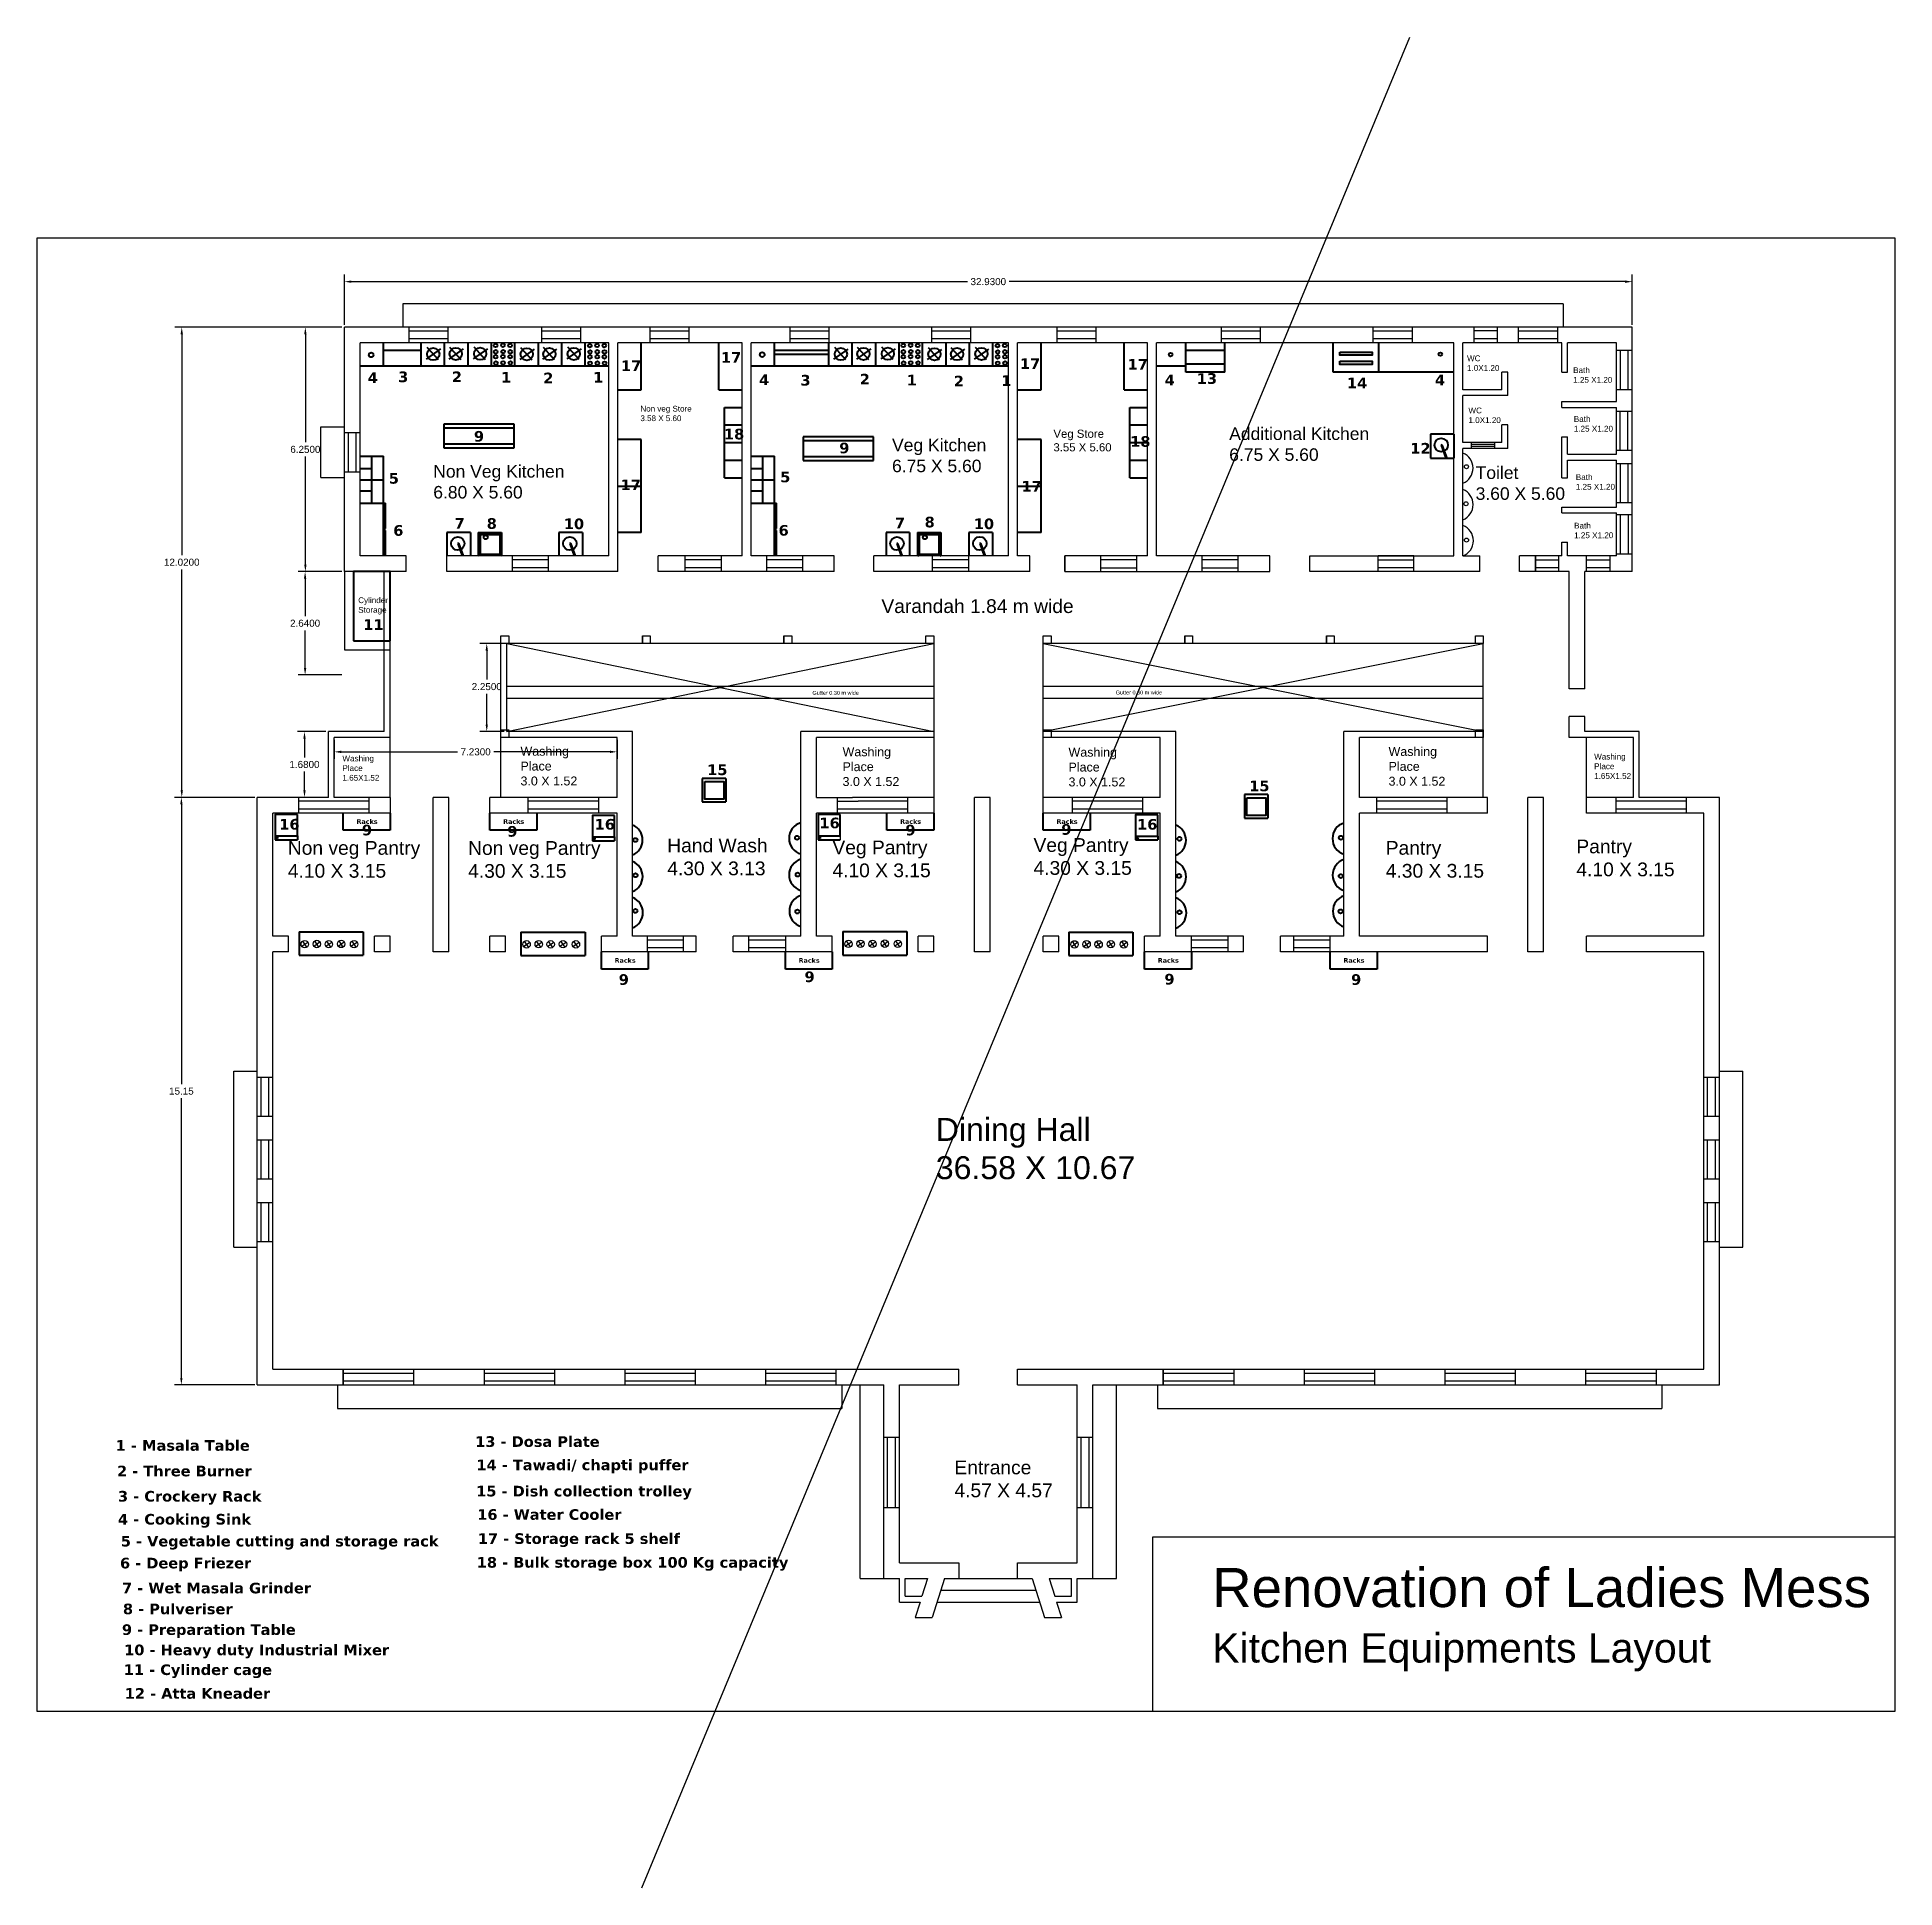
# Model space of a CAD drawing. Header units: inches. Extents: x 101 to 668, y -217 to 99.
# Drawn here: x 620.51 to 668.02, y -95.66 to -48.35 of the extents above; entities that cross this region are included whole.
import ezdxf

# ---------------------------------------------------------------- set-up
doc = ezdxf.new("R2010")
doc.units = ezdxf.units.IN
doc.header["$MEASUREMENT"] = 0
doc.styles.get("Standard").update_dxf_attribs({"font": 'arial.ttf'})
doc.dimstyles.get("Standard").update_dxf_attribs({"dimtxt": 0.18, "dimasz": 0.18, "dimexe": 0.18, "dimexo": 0.0625, "dimgap": 0.09, "dimtad": 0, "dimtih": 1, "dimtoh": 1, "dimdec": 4, "dimzin": 0, "dimdsep": 46, "dimtxsty": 'Standard', "dimcen": 0.09, "dimadec": 0, "dimazin": 0, "dimtfac": 1, "dimtdec": 4, "dimtofl": 0, "dimtmove": 0, "dimatfit": 3, "dimfxl": 1, "dimtolj": 1, "dimtzin": 0, "dimarcsym": 0})

msp = doc.modelspace()

# ---------------------------------------------------------------- texts
at = {"attachment_point": 1}
for s, insert, char_height, width in [('{\\fVerdana|b1|i0|c0|p34;17}', (637.99807, -56.40139), 0.2715054, 0.4973482), ('WC\\P1.0X1.20', (657.07535, -56.48487), 0.14837, 2.729872), ('{\\fVerdana|b1|i0|c0|p34;4}', (628.96556, -56.9182), 0.2715054, 0.4973482), ('{\\fVerdana|b1|i0|c0|p34;3}', (629.74189, -56.89724), 0.2715054, 0.4973482), ('{\\fVerdana|b1|i0|c0|p34;2}', (631.11478, -56.89648), 0.2715054, 0.4973482), ('{\\fVerdana|b1|i0|c0|p34;1}', (632.37456, -56.90882), 0.2715054, 0.4973482), ('{\\fVerdana|b1|i0|c0|p34;2}', (633.45316, -56.92615), 0.2715054, 0.4973482), ('{\\fVerdana|b1|i0|c0|p34;1}', (634.72905, -56.90819), 0.2715054, 0.4973482), ('{\\fVerdana|b1|i0|c0|p34;17}', (635.44184, -56.61439), 0.2715054, 0.4973482), ('{\\fVerdana|b1|i0|c0|p34;4}', (638.97329, -56.97269), 0.2715054, 0.4973482), ('{\\fVerdana|b1|i0|c0|p34;3}', (640.02949, -56.98415), 0.2715054, 0.4973482), ('{\\fVerdana|b1|i0|c0|p34;2}', (641.54513, -56.95608), 0.2715054, 0.4973482), ('{\\fVerdana|b1|i0|c0|p34;1}', (642.74792, -56.98086), 0.2715054, 0.4973482), ('{\\fVerdana|b1|i0|c0|p34;2}', (643.9507, -57.00564), 0.2715054, 0.4973482), ('{\\fVerdana|b1|i0|c0|p34;1}', (645.16421, -56.99392), 0.2715054, 0.4973482), ('{\\fVerdana|b1|i0|c0|p34;17}', (645.64285, -56.56139), 0.2715054, 0.4973482), ('{\\fVerdana|b1|i0|c0|p34;17}', (648.39542, -56.57811), 0.2715054, 0.4973482), ('{\\fVerdana|b1|i0|c0|p34;4}', (649.34342, -56.98031), 0.2715054, 0.4973482), ('{\\fVerdana|b1|i0|c0|p34;13}', (650.1642, -56.94053), 0.2715054, 0.4973482), ('{\\fVerdana|b1|i0|c0|p34;4}', (656.25496, -56.97731), 0.2715054, 0.4973482), ('Bath\\P1.25 X1.20', (659.78931, -56.7886), 0.14837, 2.729872), ('{\\fVerdana|b1|i0|c0|p34;14}', (654.0063, -57.05473), 0.2715054, 0.4973482), ('Non veg Store\\P3.58 X 5.60', (635.93729, -57.7736), 0.1467791, 1.6960015), ('WC\\P1.0X1.20', (657.11103, -57.81832), 0.14837, 2.729872), ('{\\fVerdana|b1|i0|c0|p34;9}', (631.67993, -58.41755), 0.2715054, 0.4973482), ('{\\fVerdana|b1|i0|c0|p34;18}', (638.07384, -58.36072), 0.2715054, 0.4973482), ('Veg Store\\P3.55 X 5.60', (646.49906, -58.38335), 0.2080999, 1.7747269), ('Additional Kitchen\\P6.75 X 5.60', (650.9943, -58.32675), 0.3200978, 3.9067087), ('Bath\\P1.25 X1.20', (659.80579, -58.03728), 0.14837, 2.729872), ('{\\fVerdana|b1|i0|c0|p34;9}', (641.02258, -58.71608), 0.2715054, 0.4973482), ('Veg Kitchen\\P6.75 X 5.60', (642.37241, -58.61656), 0.3200978, 2.729872), ('{\\fVerdana|b1|i0|c0|p34;18}', (648.46137, -58.54842), 0.2715054, 0.4973482), ('{\\fVerdana|b1|i0|c0|p34;12}', (655.62421, -58.72365), 0.2715054, 0.4973482), ('Non Veg Kitchen\\P6.80 X 5.60', (630.64008, -59.28916), 0.3200978, 4.2816758), ('Toilet\\P3.60 X 5.60', (657.29544, -59.32364), 0.3200978, 2.729872), ('{\\fVerdana|b1|i0|c0|p34;5}', (629.50233, -59.49231), 0.2715054, 0.4973482), ('{\\fVerdana|b1|i0|c0|p34;17}', (635.43098, -59.65808), 0.2715054, 0.4973482), ('{\\fVerdana|b1|i0|c0|p34;5}', (639.51151, -59.45737), 0.2715054, 0.4973482), ('{\\fVerdana|b1|i0|c0|p34;17}', (645.68179, -59.69331), 0.2715054, 0.4973482), ('Bath\\P1.25 X1.20', (659.85711, -59.52196), 0.14837, 2.729872), ('{\\fVerdana|b1|i0|c0|p34;7}', (631.18411, -60.64406), 0.2715054, 0.4973482), ('{\\fVerdana|b1|i0|c0|p34;8}', (632.00685, -60.64626), 0.2715054, 0.4973482), ('{\\fVerdana|b1|i0|c0|p34;10}', (633.97866, -60.65442), 0.2715054, 0.4973482), ('{\\fVerdana|b1|i0|c0|p34;7}', (642.44444, -60.63306), 0.2715054, 0.4973482), ('{\\fVerdana|b1|i0|c0|p34;8}', (643.20495, -60.60894), 0.2715054, 0.4973482), ('{\\fVerdana|b1|i0|c0|p34;10}', (644.46287, -60.65415), 0.2715054, 0.4973482), ('Bath\\P1.25 X1.20', (659.81368, -60.76163), 0.14837, 2.729872), ('{\\fVerdana|b1|i0|c0|p34;6}', (629.61715, -60.82364), 0.2715054, 0.4973482), ('{\\fVerdana|b1|i0|c0|p34;6}', (639.47071, -60.82093), 0.2715054, 0.4973482), ('Cylinder\\PStorage', (628.72129, -62.66917), 0.14837, 2.729872), ('Varandah 1.84 m wide', (642.0997, -62.71893), 0.351739, 8.6047683), ('Varandah 1.84 m wide', (642.0997, -62.71893), 0.351739, 8.6047683), ('{\\fVerdana|b1|i0|c0|p34;11}', (628.85179, -63.22952), 0.2715054, 0.4973482), ('Gutter 0.30 m wide', (640.3364, -65.06171), 0.100473, 2.729872), ('Gutter 0.30 m wide', (648.09216, -65.0525), 0.100473, 2.729872), ('Washing \\PPlace\\P3.0 X 1.52', (632.87081, -66.48962), 0.228186, 2.729872), ('Washing \\PPlace\\P3.0 X 1.52', (641.10661, -66.50399), 0.228186, 2.729872), ('Washing \\PPlace\\P3.0 X 1.52', (646.88456, -66.51473), 0.228186, 2.729872), ('Washing \\PPlace\\P3.0 X 1.52', (655.06863, -66.49618), 0.228186, 2.729872), ('Washing \\PPlace\\P1.65X1.52', (628.31646, -66.71372), 0.14837, 2.729872), ('{\\fVerdana|b1|i0|c0|p34;15}', (637.64436, -66.94235), 0.2715054, 0.4973482), ('Washing \\PPlace\\P1.65X1.52', (660.32631, -66.66742), 0.14837, 2.729872), ('{\\fVerdana|b1|i0|c0|p34;15}', (651.50585, -67.35541), 0.2715054, 0.4973482), ('{\\fVerdana|b1|i0|c0|p34;16}', (626.7025, -68.33519), 0.2715054, 0.4973482), ('{\\fVerdana|b1|i0|c0|p34;16}', (634.76834, -68.33574), 0.2715054, 0.4973482), ('{\\fVerdana|b1|i0|c0|p34;16}', (640.5157, -68.30157), 0.2715054, 0.4973482), ('{\\fVerdana|b1|i0|c0|p34;16}', (648.63902, -68.33701), 0.2715054, 0.4973482), ('{\\fVerdana|b1|i0|c0|p34;9}', (628.81593, -68.48284), 0.2715054, 0.4973482), ('{\\fVerdana|b1|i0|c0|p34;9}', (632.53392, -68.51628), 0.2715054, 0.4973482), ('Hand Wash\\P4.30 X 3.13', (636.62356, -68.83691), 0.351739, 8.6047683), ('{\\fVerdana|b1|i0|c0|p34;9}', (642.71361, -68.48318), 0.2715054, 0.4973482), ('Veg Pantry\\P4.30 X 3.15', (645.98979, -68.82562), 0.351739, 8.6047683), ('{\\fVerdana|b1|i0|c0|p34;9}', (646.70122, -68.46748), 0.2715054, 0.4973482), ('Pantry\\P4.10 X 3.15', (659.87161, -68.8622), 0.351739, 8.6047683), ('Non veg Pantry\\P4.10 X 3.15', (626.9219, -68.89896), 0.351739, 8.6047683), ('Non veg Pantry\\P4.30 X 3.15', (631.53204, -68.90149), 0.351739, 8.6047683), ('Veg Pantry\\P4.10 X 3.15', (640.84742, -68.88653), 0.351739, 8.6047683), ('Pantry\\P4.30 X 3.15', (654.9974, -68.89807), 0.351739, 8.6047683), ('{\\fVerdana|b1|i0|c0|p34;9}', (635.38292, -72.30449), 0.2715054, 0.4973482), ('{\\fVerdana|b1|i0|c0|p34;9}', (640.13414, -72.23363), 0.2715054, 0.4973482), ('{\\fVerdana|b1|i0|c0|p34;9}', (649.33668, -72.29524), 0.2715054, 0.4973482), ('{\\fVerdana|b1|i0|c0|p34;9}', (654.11099, -72.30432), 0.2715054, 0.4973482), ('Dining Hall\\P36.58 X 10.67 ', (643.49124, -75.979), 0.5865869, 8.6047683), ('{\\fVerdana|b1|i0|c0|p34;1 - Masala Table}', (622.5195, -84.2153), 0.2715054, 6.2143038), ('{\\fVerdana|b1|i0|c0|p34;13 - Dosa Plate}', (631.71232, -84.11607), 0.2715054, 7.8372141), ('{\\fVerdana|b1|i0|c0|p34;2 - Three Burner}', (622.55335, -84.86884), 0.2715054, 6.2143038), ('{\\fVerdana|b1|i0|c0|p34;14 - Tawadi/ chapti puffer}', (631.74326, -84.71224), 0.2715054, 7.8372141), ('Entrance\\P4.57 X 4.57 ', (643.96806, -84.73699), 0.351739, 8.6047683), ('{\\fVerdana|b1|i0|c0|p34;3 - Crockery Rack}', (622.57728, -85.51417), 0.2715054, 6.2143038), ('{\\fVerdana|b1|i0|c0|p34;15 - Dish collection trolley}', (631.73767, -85.38235), 0.2715054, 7.8372141), ('{\\fVerdana|b1|i0|c0|p34;16 - Water Cooler}', (631.76562, -85.98034), 0.2715054, 7.8372141), ('{\\fVerdana|b1|i0|c0|p34;4 - Cooking Sink}', (622.57692, -86.10174), 0.2715054, 6.2143038), ('{\\fVerdana|b1|i0|c0|p34;5 - Vegetable cutting and storage rack}', (622.64922, -86.66158), 0.2715054, 8.4588165), ('{\\fVerdana|b1|i0|c0|p34;17 - Storage rack 5 shelf}', (631.77903, -86.59616), 0.2715054, 7.8372141), ('{\\fVerdana|b1|i0|c0|p34;6 - Deep Friezer}', (622.62961, -87.22194), 0.2715054, 6.2143038), ('{\\fVerdana|b1|i0|c0|p34;18 - Bulk storage box 100 Kg capacity}', (631.75236, -87.20363), 0.2715054, 8.4801782), ('{\\fVerdana|b1|i0|c0|p34;7 - Wet Masala Grinder}', (622.68172, -87.86035), 0.2715054, 6.2143038), ('Renovation of Ladies Mess\\P{\\H0.75x;Kitchen Equipments Layout}', (650.55754, -87.48371), 1, 23.1967534), ('{\\fVerdana|b1|i0|c0|p34;8 - Pulveriser}', (622.70428, -88.39496), 0.2715054, 6.2143038), ('{\\fVerdana|b1|i0|c0|p34;9 - Preparation Table}', (622.67936, -88.92326), 0.2715054, 6.2143038), ('{\\fVerdana|b1|i0|c0|p34;10 - Heavy duty Industrial Mixer}', (622.73628, -89.44194), 0.2715054, 7.8372141), ('{\\fVerdana|b1|i0|c0|p34;11 - Cylinder cage}', (622.72518, -89.94776), 0.2715054, 7.8372141), ('{\\fVerdana|b1|i0|c0|p34;12 - Atta Kneader}', (622.75087, -90.55441), 0.2715054, 7.8372141)]:
    msp.add_mtext(s, dxfattribs=dict(at, insert=insert, char_height=char_height, width=width))
at = {"color": 3, "lineweight": 40, "char_height": 0.1188068, "width": 0.7203121, "attachment_point": 1}
for insert in [(628.67848, -68.34205), (632.42848, -68.34205), (642.57848, -68.34205), (646.57848, -68.34205), (635.27848, -71.89205), (639.98374, -71.89205), (649.16848, -71.89205), (653.91625, -71.89205)]:
    msp.add_mtext('{\\fVerdana|b1|i0|c0|p34;Racks}', dxfattribs=dict(at, insert=insert))

# ---------------------------------------------------------------- blocks, each defined once
blk = doc.blocks.new('*D173')
at = {"color": 0, "lineweight": -2}
for p, q in [((632.456, -63.853), (631.828, -63.853)), ((632.008, -64.033), (632.008, -64.771)), ((632.008, -65.923), (632.008, -65.135)), ((632.456, -66.103), (631.828, -66.103))]:
    blk.add_line(p, q, dxfattribs=at)
at = {"color": 0}
for points in [[(631.978, -64.033), (632.038, -64.033), (632.008, -63.853)], [(631.978, -65.923), (632.038, -65.923), (632.008, -66.103)]]:
    blk.add_solid(points, dxfattribs=at)
at = {"layer": 'Defpoints', "color": 0}
for p in [(632.008, -63.853), (632.519, -63.853), (632.519, -66.103)]:
    blk.add_point(p, dxfattribs=at)
at = {"color": 0, "insert": (632.008, -64.953), "char_height": 0.18, "attachment_point": 5}
blk.add_mtext('\\A1;2.2500', dxfattribs=at)
blk = doc.blocks.new('*D174')
at = {"color": 0, "lineweight": -2}
for p, q in [((626.076, -67.783), (624.019, -67.783)), ((624.199, -67.963), (624.199, -75.111)), ((624.199, -82.623), (624.199, -75.475)), ((626.076, -82.803), (624.019, -82.803))]:
    blk.add_line(p, q, dxfattribs=at)
at = {"color": 0}
for points in [[(624.169, -67.963), (624.229, -67.963), (624.199, -67.783)], [(624.169, -82.623), (624.229, -82.623), (624.199, -82.803)]]:
    blk.add_solid(points, dxfattribs=at)
at = {"layer": 'Defpoints', "color": 0}
for p in [(626.139, -67.783), (624.199, -82.803), (626.139, -82.803)]:
    blk.add_point(p, dxfattribs=at)
at = {"color": 0, "insert": (624.199, -75.293), "char_height": 0.18, "attachment_point": 5}
blk.add_mtext('\\A1;15.15', dxfattribs=at)
blk = doc.blocks.new('*D175')
at = {"color": 0, "lineweight": -2}
for p, q in [((627.896, -66.103), (627.167, -66.103)), ((627.347, -66.283), (627.347, -66.761)), ((627.347, -67.603), (627.347, -67.125)), ((627.896, -67.783), (627.167, -67.783))]:
    blk.add_line(p, q, dxfattribs=at)
at = {"color": 0}
for points in [[(627.317, -66.283), (627.377, -66.283), (627.347, -66.103)], [(627.317, -67.603), (627.377, -67.603), (627.347, -67.783)]]:
    blk.add_solid(points, dxfattribs=at)
at = {"layer": 'Defpoints', "color": 0}
for p in [(627.347, -66.103), (627.959, -66.103), (627.959, -67.783)]:
    blk.add_point(p, dxfattribs=at)
at = {"color": 0, "insert": (627.347, -66.943), "char_height": 0.18, "attachment_point": 5}
blk.add_mtext('\\A1;1.6800', dxfattribs=at)
blk = doc.blocks.new('*D176')
at = {"color": 0, "lineweight": -2}
for p, q in [((628.306, -62.013), (627.183, -62.013)), ((627.363, -62.193), (627.363, -63.151)), ((627.363, -64.473), (627.363, -63.515)), ((628.306, -64.653), (627.183, -64.653))]:
    blk.add_line(p, q, dxfattribs=at)
at = {"color": 0}
for points in [[(627.333, -62.193), (627.393, -62.193), (627.363, -62.013)], [(627.333, -64.473), (627.393, -64.473), (627.363, -64.653)]]:
    blk.add_solid(points, dxfattribs=at)
at = {"layer": 'Defpoints', "color": 0}
for p in [(627.363, -62.013), (628.369, -62.013), (628.369, -64.653)]:
    blk.add_point(p, dxfattribs=at)
at = {"color": 0, "insert": (627.363, -63.333), "char_height": 0.18, "attachment_point": 5}
blk.add_mtext('\\A1;2.6400', dxfattribs=at)
blk = doc.blocks.new('*D177')
at = {"color": 0, "lineweight": -2}
for p, q in [((628.306, -55.763), (627.19, -55.763)), ((627.37, -55.943), (627.37, -58.706)), ((627.37, -61.833), (627.37, -59.07)), ((628.306, -62.013), (627.19, -62.013))]:
    blk.add_line(p, q, dxfattribs=at)
at = {"color": 0}
for points in [[(627.34, -55.943), (627.4, -55.943), (627.37, -55.763)], [(627.34, -61.833), (627.4, -61.833), (627.37, -62.013)]]:
    blk.add_solid(points, dxfattribs=at)
at = {"layer": 'Defpoints', "color": 0}
for p in [(628.369, -55.763), (627.37, -62.013), (628.369, -62.013)]:
    blk.add_point(p, dxfattribs=at)
at = {"color": 0, "insert": (627.37, -58.888), "char_height": 0.18, "attachment_point": 5}
blk.add_mtext('\\A1;6.2500', dxfattribs=at)
blk = doc.blocks.new('*D178')
at = {"color": 0, "lineweight": -2}
for p, q in [((628.369, -55.701), (628.369, -54.42)), ((628.549, -54.6), (644.301, -54.6)), ((661.119, -54.6), (645.367, -54.6)), ((661.299, -55.701), (661.299, -54.42))]:
    blk.add_line(p, q, dxfattribs=at)
at = {"color": 0}
for points in [[(628.549, -54.57), (628.549, -54.63), (628.369, -54.6)], [(661.119, -54.57), (661.119, -54.63), (661.299, -54.6)]]:
    blk.add_solid(points, dxfattribs=at)
at = {"layer": 'Defpoints', "color": 0}
for p in [(661.299, -54.6), (628.369, -55.763), (661.299, -55.763)]:
    blk.add_point(p, dxfattribs=at)
at = {"color": 0, "insert": (644.834, -54.6), "char_height": 0.18, "attachment_point": 5}
blk.add_mtext('\\A1;32.9300', dxfattribs=at)
blk = doc.blocks.new('*D168')
at = {"color": 0, "lineweight": -2}
for p, q in [((628.306, -55.763), (624.029, -55.763)), ((624.209, -55.943), (624.209, -61.591)), ((624.209, -67.603), (624.209, -61.955)), ((626.076, -67.783), (624.029, -67.783))]:
    blk.add_line(p, q, dxfattribs=at)
at = {"color": 0}
for points in [[(624.179, -55.943), (624.239, -55.943), (624.209, -55.763)], [(624.179, -67.603), (624.239, -67.603), (624.209, -67.783)]]:
    blk.add_solid(points, dxfattribs=at)
at = {"layer": 'Defpoints', "color": 0}
for p in [(624.209, -55.763), (628.369, -55.763), (626.139, -67.783)]:
    blk.add_point(p, dxfattribs=at)
at = {"color": 0, "insert": (624.209, -61.773), "char_height": 0.18, "attachment_point": 5}
blk.add_mtext('\\A1;12.0200', dxfattribs=at)
blk = doc.blocks.new('*D169')
at = {"color": 0, "lineweight": -2}
for p, q in [((628.109, -66.316), (628.109, -66.8)), ((635.339, -66.316), (635.339, -66.8)), ((628.289, -66.62), (631.261, -66.62)), ((635.159, -66.62), (632.187, -66.62))]:
    blk.add_line(p, q, dxfattribs=at)
at = {"color": 0}
for points in [[(628.289, -66.59), (628.289, -66.65), (628.109, -66.62)], [(635.159, -66.59), (635.159, -66.65), (635.339, -66.62)]]:
    blk.add_solid(points, dxfattribs=at)
at = {"layer": 'Defpoints', "color": 0}
for p in [(628.109, -66.253), (635.339, -66.253), (635.339, -66.62)]:
    blk.add_point(p, dxfattribs=at)
at = {"color": 0, "insert": (631.724, -66.62), "char_height": 0.18, "attachment_point": 5}
blk.add_mtext('\\A1;7.2300', dxfattribs=at)
blk = doc.blocks.new('*D170')
at = {"color": 0, "lineweight": -2}
for p, q in [((628.306, -62.013), (627.183, -62.013)), ((627.363, -62.193), (627.363, -63.151)), ((627.363, -64.473), (627.363, -63.515)), ((628.306, -64.653), (627.183, -64.653))]:
    blk.add_line(p, q, dxfattribs=at)
at = {"color": 0}
for points in [[(627.333, -62.193), (627.393, -62.193), (627.363, -62.013)], [(627.333, -64.473), (627.393, -64.473), (627.363, -64.653)]]:
    blk.add_solid(points, dxfattribs=at)
at = {"layer": 'Defpoints', "color": 0}
for p in [(627.363, -62.013), (628.369, -62.013), (628.369, -64.653)]:
    blk.add_point(p, dxfattribs=at)
at = {"color": 0, "insert": (627.363, -63.333), "char_height": 0.18, "attachment_point": 5}
blk.add_mtext('\\A1;2.6400', dxfattribs=at)
blk = doc.blocks.new('*D171')
at = {"color": 0, "lineweight": -2}
for p, q in [((628.306, -55.763), (627.19, -55.763)), ((627.37, -55.943), (627.37, -58.706)), ((627.37, -61.833), (627.37, -59.07)), ((628.306, -62.013), (627.19, -62.013))]:
    blk.add_line(p, q, dxfattribs=at)
at = {"color": 0}
for points in [[(627.34, -55.943), (627.4, -55.943), (627.37, -55.763)], [(627.34, -61.833), (627.4, -61.833), (627.37, -62.013)]]:
    blk.add_solid(points, dxfattribs=at)
at = {"layer": 'Defpoints', "color": 0}
for p in [(628.369, -55.763), (627.37, -62.013), (628.369, -62.013)]:
    blk.add_point(p, dxfattribs=at)
at = {"color": 0, "insert": (627.37, -58.888), "char_height": 0.18, "attachment_point": 5}
blk.add_mtext('\\A1;6.2500', dxfattribs=at)
blk = doc.blocks.new('*D172')
at = {"color": 0, "lineweight": -2}
for p, q in [((628.369, -55.701), (628.369, -54.42)), ((628.549, -54.6), (644.301, -54.6)), ((661.119, -54.6), (645.367, -54.6)), ((661.299, -55.701), (661.299, -54.42))]:
    blk.add_line(p, q, dxfattribs=at)
at = {"color": 0}
for points in [[(628.549, -54.57), (628.549, -54.63), (628.369, -54.6)], [(661.119, -54.57), (661.119, -54.63), (661.299, -54.6)]]:
    blk.add_solid(points, dxfattribs=at)
at = {"layer": 'Defpoints', "color": 0}
for p in [(661.299, -54.6), (628.369, -55.763), (661.299, -55.763)]:
    blk.add_point(p, dxfattribs=at)
at = {"color": 0, "insert": (644.834, -54.6), "char_height": 0.18, "attachment_point": 5}
blk.add_mtext('\\A1;32.9300', dxfattribs=at)

# ---------------------------------------------------------------- dimensions: what is measured, and where the dimension line sits
for base, p1, p2, picture, middle in [((661.29895, -54.5997), (628.36895, -55.76302), (661.29895, -55.76302), '*D178', (644.83395, -54.5997)), ((661.29895, -54.5997), (628.36895, -55.76302), (661.29895, -55.76302), '*D172', (644.83395, -54.5997)), ((635.33895, -66.61978), (628.10895, -66.25302), (635.33895, -66.25302), '*D169', (631.72395, -66.61978))]:
    dim = msp.add_linear_dim(base=base, p1=p1, p2=p2, dimstyle='Standard')
    dim.commit()
    dim.dimension.update_dxf_attribs({"geometry": picture, "text_midpoint": middle})
for base, p1, p2, picture, middle in [((624.20938, -55.76302), (626.13895, -67.78302), (628.36895, -55.76302), '*D168', (624.20938, -61.77302)), ((627.36997, -62.01302), (628.36895, -55.76302), (628.36895, -62.01302), '*D177', (627.36997, -58.88802)), ((627.36997, -62.01302), (628.36895, -55.76302), (628.36895, -62.01302), '*D171', (627.36997, -58.88802)), ((627.36333, -62.01302), (628.36895, -64.65302), (628.36895, -62.01302), '*D176', (627.36333, -63.33302)), ((627.36333, -62.01302), (628.36895, -64.65302), (628.36895, -62.01302), '*D170', (627.36333, -63.33302)), ((627.34743, -66.10302), (627.95895, -67.78302), (627.95895, -66.10302), '*D175', (627.34743, -66.94302))]:
    dim = msp.add_linear_dim(base=base, p1=p1, p2=p2, angle=90, dimstyle='Standard')
    dim.commit()
    dim.dimension.update_dxf_attribs({"geometry": picture, "text_midpoint": middle})
dim = msp.add_linear_dim(base=(632.00841, -63.85302), p1=(632.51895, -66.10302), p2=(632.51895, -63.85302), angle=90, dimstyle='Standard')
dim.commit()
dim.dimension.update_dxf_attribs({"geometry": '*D173', "text_midpoint": (632.00841, -64.95302), "dimtype": 160})
dim = msp.add_linear_dim(base=(624.19934, -82.80302), p1=(626.13895, -67.78302), p2=(626.13895, -82.80302), angle=90, text='15.15', dimstyle='Standard')
dim.commit()
dim.dimension.update_dxf_attribs({"geometry": '*D174', "text_midpoint": (624.19934, -75.29302)})

# ---------------------------------------------------------------- linework, layer by layer
for p, q in [((635.97259, -95.65996), (655.61376, -48.34965)), ((659.53628, -55.16302), (629.86594, -55.16302)), ((629.86594, -55.16302), (629.86594, -55.76302)), ((659.53628, -55.16302), (629.86594, -55.16302)), ((629.86594, -55.16302), (629.86594, -55.76302)), ((659.53628, -55.16302), (659.53628, -55.76302)), ((659.53628, -55.16302), (659.53628, -55.76302)), ((661.29895, -55.76302), (628.36895, -55.76302)), ((628.36895, -62.01302), (628.36895, -55.76302)), ((661.29895, -55.76302), (628.36895, -55.76302)), ((628.36895, -62.01302), (628.36895, -55.76302)), ((630.01594, -55.76302), (630.01594, -56.16302)), ((630.01594, -55.76302), (630.01594, -56.16302)), ((631.01594, -55.86302), (630.01594, -55.86302)), ((631.01594, -55.86302), (630.01594, -55.86302)), ((631.01594, -55.76302), (631.01594, -56.16302)), ((631.01594, -55.76302), (631.01594, -56.16302)), ((633.40533, -55.76302), (633.40533, -56.16302)), ((633.40533, -55.76302), (633.40533, -56.16302)), ((634.40533, -55.86302), (633.40533, -55.86302)), ((634.40533, -55.86302), (633.40533, -55.86302)), ((634.40533, -55.76302), (634.40533, -56.16302)), ((634.40533, -55.76302), (634.40533, -56.16302)), ((636.17447, -55.76302), (636.17447, -56.16302)), ((636.17447, -55.76302), (636.17447, -56.16302)), ((637.17447, -55.86302), (636.17447, -55.86302)), ((637.17447, -55.86302), (636.17447, -55.86302)), ((637.17447, -55.76302), (637.17447, -56.16302)), ((637.17447, -55.76302), (637.17447, -56.16302)), ((639.75857, -55.76302), (639.75857, -56.16302)), ((639.75857, -55.76302), (639.75857, -56.16302)), ((640.75857, -55.86302), (639.75857, -55.86302)), ((640.75857, -55.86302), (639.75857, -55.86302)), ((640.75857, -55.76302), (640.75857, -56.16302)), ((640.75857, -55.76302), (640.75857, -56.16302)), ((643.37711, -55.76302), (643.37711, -56.16302)), ((643.37711, -55.76302), (643.37711, -56.16302)), ((644.37711, -55.86302), (643.37711, -55.86302)), ((644.37711, -55.86302), (643.37711, -55.86302)), ((644.37711, -55.76302), (644.37711, -56.16302)), ((644.37711, -55.76302), (644.37711, -56.16302)), ((646.58531, -55.76302), (646.58531, -56.16302)), ((646.58531, -55.76302), (646.58531, -56.16302)), ((647.58531, -55.86302), (646.58531, -55.86302)), ((647.58531, -55.86302), (646.58531, -55.86302)), ((647.58531, -55.76302), (647.58531, -56.16302)), ((647.58531, -55.76302), (647.58531, -56.16302)), ((650.78545, -55.76302), (650.78545, -56.16302)), ((650.78545, -55.76302), (650.78545, -56.16302)), ((651.78545, -55.86302), (650.78545, -55.86302)), ((651.78545, -55.86302), (650.78545, -55.86302)), ((651.78545, -55.76302), (651.78545, -56.16302)), ((651.78545, -55.76302), (651.78545, -56.16302)), ((654.66841, -55.76302), (654.66841, -56.16302)), ((654.66841, -55.76302), (654.66841, -56.16302)), ((655.66841, -55.86302), (654.66841, -55.86302)), ((655.66841, -55.86302), (654.66841, -55.86302)), ((655.66841, -55.76302), (655.66841, -56.16302)), ((655.66841, -55.76302), (655.66841, -56.16302)), ((657.2557, -56.16002), (657.2557, -55.76002)), ((657.8557, -55.86002), (657.2557, -55.86002)), ((657.8557, -56.16002), (657.8557, -55.76002)), ((658.38628, -55.76302), (658.38628, -56.16302)), ((659.38628, -55.86302), (658.38628, -55.86302)), ((659.38628, -55.76302), (659.38628, -56.16302)), ((661.29895, -62.01302), (661.29895, -55.76302)), ((661.29895, -62.01302), (661.29895, -55.76302)), ((632.34895, -56.16302), (628.76895, -56.16302)), ((628.76895, -61.61302), (628.76895, -56.16302)), ((632.34895, -56.16302), (628.76895, -56.16302)), ((628.76895, -61.61302), (628.76895, -56.16302)), ((631.01594, -56.06302), (630.01594, -56.06302)), ((631.01594, -56.06302), (630.01594, -56.06302)), ((635.12895, -56.16302), (632.34895, -56.16302)), ((635.12895, -56.16302), (632.34895, -56.16302)), ((634.40533, -56.06302), (633.40533, -56.06302)), ((634.40533, -56.06302), (633.40533, -56.06302)), ((635.12895, -57.68302), (635.12895, -56.16302)), ((638.10895, -56.16302), (635.35895, -56.16302)), ((638.53895, -56.16302), (635.35895, -56.16302)), ((635.35895, -57.68302), (635.35895, -56.16302)), ((635.95895, -57.36302), (635.95895, -56.16302)), ((637.17447, -56.06302), (636.17447, -56.06302)), ((637.17447, -56.06302), (636.17447, -56.06302)), ((638.53895, -56.16302), (638.33895, -56.16302)), ((638.53895, -61.61302), (638.53895, -56.16302)), ((642.31109, -56.16302), (638.76895, -56.16302)), ((642.31109, -56.16302), (638.76895, -56.16302)), ((638.76895, -61.61302), (638.76895, -56.16302)), ((640.75857, -56.06302), (639.75857, -56.06302)), ((640.75857, -56.06302), (639.75857, -56.06302)), ((645.12373, -56.16302), (642.31109, -56.16302)), ((645.35373, -56.16302), (642.31109, -56.16302)), ((644.37711, -56.06302), (643.37711, -56.06302)), ((644.37711, -56.06302), (643.37711, -56.06302)), ((645.35373, -57.68302), (645.35373, -56.16302)), ((648.90457, -56.16302), (645.58373, -56.16302)), ((648.90457, -56.16302), (645.58373, -56.16302)), ((645.58373, -61.61302), (645.58373, -56.16302)), ((646.18373, -57.36302), (646.18373, -56.16302)), ((646.18373, -57.36302), (646.18373, -56.16302)), ((647.58531, -56.06302), (646.58531, -56.06302)), ((647.58531, -56.06302), (646.58531, -56.06302)), ((648.90457, -61.61302), (648.90457, -56.16302)), ((653.40231, -56.16302), (649.13457, -56.16302)), ((653.40231, -56.16302), (649.13457, -56.16302)), ((649.13457, -61.61302), (649.13457, -56.16302)), ((651.78545, -56.06302), (650.78545, -56.06302)), ((651.78545, -56.06302), (650.78545, -56.06302)), ((656.73757, -56.16302), (653.40231, -56.16302)), ((656.73757, -56.16302), (653.63231, -56.16302)), ((655.66841, -56.06302), (654.66841, -56.06302)), ((655.66841, -56.06302), (654.66841, -56.06302)), ((656.73757, -58.63302), (656.73757, -56.16302)), ((656.73757, -56.91302), (656.73757, -56.16302)), ((658.19895, -56.16302), (656.96757, -56.16302)), ((658.19895, -56.16302), (656.96757, -56.16302)), ((656.96757, -57.36302), (656.96757, -56.16302)), ((658.34895, -56.16302), (656.96757, -56.16302)), ((656.96757, -57.36302), (656.96757, -56.16302)), ((657.8557, -56.06002), (657.2557, -56.06002)), ((659.49895, -56.16302), (658.34895, -56.16302)), ((659.49895, -56.16302), (658.34895, -56.16302)), ((659.49895, -56.16302), (658.34895, -56.16302)), ((659.38628, -56.06302), (658.38628, -56.06302)), ((659.49895, -56.91302), (659.49895, -56.16302)), ((659.69895, -56.16302), (659.64895, -56.16302)), ((659.64895, -56.91302), (659.64895, -56.16302)), ((660.89895, -56.16302), (659.69895, -56.16302)), ((660.89895, -56.16302), (659.69895, -56.16302)), ((660.89895, -56.16302), (659.69895, -56.16302)), ((660.89815, -56.35307), (661.29815, -56.35307)), ((660.89895, -57.66302), (660.89895, -56.16302)), ((660.89895, -57.66302), (660.89895, -56.16302)), ((660.89895, -57.66302), (660.89895, -56.16302)), ((660.99815, -57.35307), (660.99815, -56.35307)), ((661.19815, -57.35307), (661.19815, -56.35307)), ((658.11757, -56.91302), (657.96757, -56.91302)), ((657.96757, -57.36302), (657.96757, -56.91302)), ((658.11757, -57.51302), (658.11757, -56.91302)), ((659.49895, -56.91302), (659.64895, -56.91302)), ((657.96757, -57.36302), (656.96757, -57.36302)), ((660.89815, -57.35307), (661.29815, -57.35307)), ((635.12895, -61.61302), (635.12895, -57.68302)), ((635.35895, -62.01302), (635.35895, -57.68302)), ((645.35373, -61.61302), (645.35373, -57.68302)), ((656.96757, -58.63302), (656.96757, -57.51302)), ((658.11757, -57.51302), (656.96757, -57.51302)), ((659.49895, -57.66302), (660.89895, -57.66302)), ((659.49895, -57.81302), (659.49895, -57.66302)), ((659.49895, -57.81302), (660.89895, -57.81302)), ((660.88924, -57.9096), (661.28924, -57.9096)), ((660.89895, -59.01302), (660.89895, -57.81302)), ((660.89895, -59.01302), (660.89895, -57.81302)), ((660.89895, -59.01302), (660.89895, -57.81302)), ((660.98924, -58.9096), (660.98924, -57.9096)), ((661.18924, -58.9096), (661.18924, -57.9096)), ((627.76895, -59.60861), (627.76895, -58.30861)), ((627.76895, -58.30861), (628.36895, -58.30861)), ((627.76895, -59.60861), (627.76895, -58.30861)), ((627.76895, -58.30861), (628.36895, -58.30861)), ((657.96757, -58.71302), (657.96757, -58.26302)), ((658.11757, -58.26302), (657.96757, -58.26302)), ((658.11757, -58.86302), (658.11757, -58.26302)), ((628.36895, -58.45861), (628.76895, -58.45861)), ((628.36895, -58.45861), (628.76895, -58.45861)), ((628.46895, -59.45861), (628.46895, -58.45861)), ((628.46895, -59.45861), (628.46895, -58.45861)), ((628.66895, -59.45861), (628.66895, -58.45861)), ((628.66895, -59.45861), (628.66895, -58.45861)), ((646.18373, -61.01302), (646.18373, -58.63302)), ((656.73757, -61.61302), (656.73757, -58.63302)), ((656.96757, -58.71302), (656.96757, -58.63302)), ((657.96757, -58.71302), (656.96757, -58.71302)), ((656.96757, -61.61302), (656.96757, -58.86302)), ((658.11757, -58.86302), (656.96757, -58.86302)), ((657.19008, -58.86302), (657.19008, -58.71302)), ((657.79008, -58.76302), (657.19008, -58.76302)), ((657.79008, -58.81302), (657.19008, -58.81302)), ((657.79008, -58.86302), (657.79008, -58.71302)), ((659.49895, -58.56302), (659.64895, -58.56302)), ((659.49895, -59.61302), (659.49895, -58.56302)), ((659.64895, -59.01302), (659.64895, -58.56302)), ((659.64895, -59.01302), (660.89895, -59.01302)), ((659.64895, -59.16302), (660.89895, -59.16302)), ((659.64895, -59.61302), (659.64895, -59.16302)), ((660.88924, -58.9096), (661.28924, -58.9096)), ((660.89895, -60.36302), (660.89895, -59.16302)), ((660.89895, -60.36302), (660.89895, -59.16302)), ((660.89895, -60.36302), (660.89895, -59.16302)), ((660.90029, -59.24573), (661.30029, -59.24573)), ((661.00029, -60.24573), (661.00029, -59.24573)), ((661.20029, -60.24573), (661.20029, -59.24573)), ((627.76895, -59.60861), (628.36895, -59.60861)), ((627.76895, -59.60861), (628.36895, -59.60861)), ((628.36895, -59.45861), (628.76895, -59.45861)), ((628.36895, -59.45861), (628.76895, -59.45861)), ((659.49895, -59.61302), (659.64895, -59.61302)), ((660.90029, -60.24573), (661.30029, -60.24573)), ((659.49895, -60.36302), (660.89895, -60.36302)), ((659.49895, -60.51302), (659.49895, -60.36302)), ((659.49895, -60.51302), (660.89895, -60.51302)), ((660.89895, -61.61302), (660.89895, -60.51302)), ((660.89895, -61.61302), (660.89895, -60.51302)), ((660.89895, -61.61302), (660.89895, -60.51302)), ((660.9005, -60.55592), (661.3005, -60.55592)), ((661.0005, -61.55592), (661.0005, -60.55592)), ((661.2005, -61.55592), (661.2005, -60.55592)), ((646.18373, -61.01302), (645.58373, -61.01302)), ((659.49895, -61.61302), (659.49895, -61.26302)), ((659.49895, -61.26302), (659.64895, -61.26302)), ((659.64895, -61.61302), (659.64895, -61.26302)), ((629.94895, -61.61302), (628.76895, -61.61302)), ((629.94895, -61.61302), (628.76895, -61.61302)), ((629.94895, -62.01302), (629.94895, -61.61302)), ((629.94895, -62.01302), (629.94895, -61.61302)), ((632.57895, -61.61302), (630.98895, -61.61302)), ((630.98895, -62.01302), (630.98895, -61.61302)), ((632.57895, -61.61302), (630.98895, -61.61302)), ((630.98895, -62.01302), (630.98895, -61.61302)), ((635.12895, -61.61302), (632.57895, -61.61302)), ((635.12895, -61.61302), (632.57895, -61.61302)), ((632.66895, -62.01302), (632.66895, -61.61302)), ((632.66895, -62.01302), (632.66895, -61.61302)), ((633.58895, -61.71302), (632.66895, -61.71302)), ((633.58895, -61.71302), (632.66895, -61.71302)), ((633.58895, -62.01302), (633.58895, -61.61302)), ((633.58895, -62.01302), (633.58895, -61.61302)), ((638.10895, -61.61302), (636.38895, -61.61302)), ((636.38895, -62.01302), (636.38895, -61.61302)), ((638.53895, -61.61302), (636.38895, -61.61302)), ((636.38895, -62.01302), (636.38895, -61.61302)), ((637.07895, -62.01302), (637.07895, -61.61302)), ((637.07895, -62.01302), (637.07895, -61.61302)), ((638.00895, -61.71302), (637.07895, -61.71302)), ((638.00895, -61.71302), (637.07895, -61.71302)), ((638.00895, -62.01302), (638.00895, -61.61302)), ((638.00895, -62.01302), (638.00895, -61.61302)), ((638.53895, -61.61302), (638.33895, -61.61302)), ((640.88895, -61.61302), (638.76895, -61.61302)), ((640.88895, -61.61302), (638.76895, -61.61302)), ((639.16895, -62.01302), (639.16895, -61.61302)), ((639.16895, -62.01302), (639.16895, -61.61302)), ((640.08895, -61.71302), (639.16895, -61.71302)), ((640.08895, -61.71302), (639.16895, -61.71302)), ((640.08895, -62.01302), (640.08895, -61.61302)), ((640.08895, -62.01302), (640.08895, -61.61302)), ((640.88895, -62.01302), (640.88895, -61.61302)), ((640.88895, -62.01302), (640.88895, -61.61302)), ((645.12373, -61.61302), (641.90895, -61.61302)), ((641.90895, -62.01302), (641.90895, -61.61302)), ((645.35373, -61.61302), (641.90895, -61.61302)), ((641.90895, -62.01302), (641.90895, -61.61302)), ((643.40895, -62.01302), (643.40895, -61.61302)), ((643.40895, -62.01302), (643.40895, -61.61302)), ((644.33895, -61.71302), (643.40895, -61.71302)), ((644.33895, -61.71302), (643.40895, -61.71302)), ((644.33895, -62.01302), (644.33895, -61.61302)), ((644.33895, -62.01302), (644.33895, -61.61302)), ((645.89895, -61.61302), (645.58373, -61.61302)), ((645.89895, -61.61302), (645.58373, -61.61302)), ((645.89895, -62.01302), (645.89895, -61.61302)), ((645.89895, -62.01302), (645.89895, -61.61302)), ((646.78895, -62.01302), (646.78895, -61.61302)), ((648.90457, -61.61302), (646.78895, -61.61302)), ((646.78895, -61.61302), (646.78895, -62.01302)), ((646.78895, -62.01302), (646.78895, -61.61302)), ((648.90457, -61.61302), (646.78895, -61.61302)), ((646.78895, -61.61302), (646.78895, -62.01302)), ((647.70895, -62.01302), (647.70895, -61.61302)), ((647.70895, -62.01302), (647.70895, -61.61302)), ((648.62895, -61.71302), (647.70895, -61.71302)), ((648.62895, -61.71302), (647.70895, -61.71302)), ((648.62895, -62.01302), (648.62895, -61.61302)), ((648.62895, -62.01302), (648.62895, -61.61302)), ((652.02895, -61.61302), (649.13457, -61.61302)), ((652.02895, -61.61302), (649.13457, -61.61302)), ((650.29895, -62.01302), (650.29895, -61.61302)), ((650.29895, -62.01302), (650.29895, -61.61302)), ((651.21895, -61.71302), (650.29895, -61.71302)), ((651.21895, -61.71302), (650.29895, -61.71302)), ((651.21895, -62.01302), (651.21895, -61.61302)), ((651.21895, -62.01302), (651.21895, -61.61302)), ((652.02895, -62.01302), (652.02895, -61.61302)), ((652.02895, -62.01302), (652.02895, -61.61302)), ((653.05895, -62.01302), (653.05895, -61.61302)), ((653.05895, -61.61302), (656.73757, -61.61302)), ((653.05895, -62.01302), (653.05895, -61.61302)), ((653.05895, -61.61302), (656.73757, -61.61302)), ((655.71895, -61.61302), (654.79895, -61.61302)), ((654.79895, -62.01302), (654.79895, -61.61302)), ((655.71895, -61.61302), (654.79895, -61.61302)), ((654.79895, -62.01302), (654.79895, -61.61302)), ((654.79895, -61.71302), (655.71895, -61.71302)), ((654.79895, -61.71302), (655.71895, -61.71302)), ((655.71895, -62.01302), (655.71895, -61.61302)), ((655.71895, -62.01302), (655.71895, -61.61302)), ((656.96757, -61.61302), (657.39895, -61.61302)), ((656.96757, -61.61302), (657.39895, -61.61302)), ((657.39895, -62.01302), (657.39895, -61.61302)), ((657.39895, -62.01302), (657.39895, -61.61302)), ((658.59895, -61.61302), (658.41895, -61.61302)), ((658.59895, -61.61302), (658.41895, -61.61302)), ((658.41895, -62.01302), (658.41895, -61.61302)), ((658.59895, -61.61302), (658.41895, -61.61302)), ((658.59895, -61.61302), (658.41895, -61.61302)), ((658.41895, -62.01302), (658.41895, -61.61302)), ((658.59895, -61.61302), (658.41895, -61.61302)), ((658.59895, -61.61302), (658.41895, -61.61302)), ((659.49895, -61.61302), (658.59895, -61.61302)), ((658.76895, -61.61302), (658.74895, -61.61302)), ((658.76895, -61.61302), (658.74895, -61.61302)), ((658.76895, -61.61302), (658.74895, -61.61302)), ((659.49895, -61.61302), (658.74895, -61.61302)), ((659.49895, -61.61302), (658.74895, -61.61302)), ((658.82379, -61.61302), (658.82379, -62.01302)), ((658.82379, -62.01302), (658.82379, -61.61302)), ((658.82379, -61.71302), (659.42379, -61.71302)), ((659.42379, -62.01302), (659.42379, -61.61302)), ((659.74895, -61.61302), (659.64895, -61.61302)), ((659.74895, -61.61302), (659.64895, -61.61302)), ((659.89895, -61.61302), (659.64895, -61.61302)), ((660.89895, -61.61302), (659.89895, -61.61302)), ((660.89895, -61.61302), (659.89895, -61.61302)), ((660.89895, -61.61302), (659.89895, -61.61302)), ((660.1342, -62.01302), (660.1342, -61.61302)), ((660.1342, -61.71302), (660.7342, -61.71302)), ((660.7342, -62.01302), (660.7342, -61.61302)), ((660.9005, -61.55592), (661.3005, -61.55592)), ((628.36895, -62.01302), (628.36895, -64.01302)), ((629.38895, -62.01302), (628.36895, -62.01302)), ((629.38895, -62.01302), (628.59895, -62.01302)), ((628.59895, -62.01302), (628.59895, -63.78302)), ((629.94895, -62.01302), (629.38895, -62.01302)), ((629.38895, -64.65302), (629.38895, -62.01302)), ((629.94895, -62.01302), (629.53895, -62.01302)), ((629.53895, -65.35302), (629.53895, -62.01302)), ((635.35895, -62.01302), (630.98895, -62.01302)), ((635.35895, -62.01302), (630.98895, -62.01302)), ((633.58895, -61.91302), (632.66895, -61.91302)), ((633.58895, -61.91302), (632.66895, -61.91302)), ((640.88895, -62.01302), (636.38895, -62.01302)), ((640.88895, -62.01302), (636.38895, -62.01302)), ((638.00895, -61.91302), (637.07895, -61.91302)), ((638.00895, -61.91302), (637.07895, -61.91302)), ((640.08895, -61.91302), (639.16895, -61.91302)), ((640.08895, -61.91302), (639.16895, -61.91302)), ((645.89895, -62.01302), (641.90895, -62.01302)), ((645.89895, -62.01302), (641.90895, -62.01302)), ((644.33895, -61.91302), (643.40895, -61.91302)), ((644.33895, -61.91302), (643.40895, -61.91302)), ((646.78895, -62.01302), (652.02895, -62.01302)), ((646.78895, -62.01302), (652.02895, -62.01302)), ((647.70895, -61.91302), (648.62895, -61.91302)), ((647.70895, -61.91302), (648.62895, -61.91302)), ((650.29895, -61.91302), (651.21895, -61.91302)), ((650.29895, -61.91302), (651.21895, -61.91302)), ((657.39895, -62.01302), (653.05895, -62.01302)), ((657.39895, -62.01302), (653.05895, -62.01302)), ((655.71895, -61.91302), (654.79895, -61.91302)), ((655.71895, -61.91302), (654.79895, -61.91302)), ((659.68895, -62.01302), (658.41895, -62.01302)), ((658.76895, -62.01302), (658.41895, -62.01302)), ((659.68895, -62.01302), (658.41895, -62.01302)), ((658.76895, -62.01302), (658.41895, -62.01302)), ((659.42379, -61.91302), (658.82379, -61.91302)), ((659.68895, -65.01302), (659.68895, -62.01302)), ((659.68895, -65.01302), (659.68895, -62.01302)), ((661.29895, -62.01302), (660.08895, -62.01302)), ((660.08895, -65.01302), (660.08895, -62.01302)), ((661.29895, -62.01302), (660.08895, -62.01302)), ((660.08895, -65.01302), (660.08895, -62.01302)), ((660.7342, -61.91302), (660.1342, -61.91302)), ((632.36895, -63.85302), (632.36895, -63.65302)), ((632.36895, -63.65302), (632.56895, -63.65302)), ((632.56895, -63.65302), (632.56895, -63.85302)), ((635.98895, -63.65302), (635.98895, -63.85302)), ((635.98895, -63.85302), (635.98895, -63.65302)), ((635.98895, -63.65302), (636.18895, -63.65302)), ((636.18895, -63.65302), (636.18895, -63.85302)), ((639.60895, -63.65302), (639.60895, -63.85302)), ((639.60895, -63.85302), (639.60895, -63.65302)), ((639.60895, -63.65302), (639.80895, -63.65302)), ((639.80895, -63.65302), (639.80895, -63.85302)), ((643.23895, -63.85302), (643.23895, -63.65302)), ((643.23895, -63.65302), (643.43895, -63.65302)), ((643.43895, -63.65302), (643.43895, -63.85302)), ((646.23895, -63.85302), (646.23895, -63.65302)), ((646.23895, -63.65302), (646.43895, -63.65302)), ((646.43895, -63.65302), (646.43895, -63.85302)), ((649.85895, -63.65302), (649.85895, -63.85302)), ((649.85895, -63.85302), (649.85895, -63.65302)), ((649.85895, -63.65302), (650.05895, -63.65302)), ((650.05895, -63.65302), (650.05895, -63.85302)), ((653.47895, -63.65302), (653.47895, -63.85302)), ((653.47895, -63.85302), (653.47895, -63.65302)), ((653.47895, -63.65302), (653.67895, -63.65302)), ((653.67895, -63.65302), (653.67895, -63.85302)), ((657.28895, -63.85302), (657.28895, -63.65302)), ((657.28895, -63.65302), (657.48895, -63.65302)), ((657.48895, -63.65302), (657.48895, -63.85302)), ((628.36895, -64.01302), (629.53895, -64.01302)), ((628.59895, -63.78302), (629.53895, -63.78302)), ((629.38895, -64.65302), (629.38895, -64.01302)), ((629.53895, -66.10302), (629.53895, -63.78302)), ((643.43895, -63.85302), (632.36895, -63.85302)), ((632.36895, -67.78302), (632.36895, -63.85302)), ((632.56895, -63.85302), (632.36895, -63.85302)), ((632.51895, -66.10302), (632.51895, -63.85302)), ((632.51895, -63.85302), (643.43895, -66.10302)), ((632.51895, -66.10302), (643.43895, -63.85302)), ((636.18895, -63.85302), (635.98895, -63.85302)), ((639.80895, -63.85302), (639.60895, -63.85302)), ((643.43895, -63.85302), (643.23895, -63.85302)), ((643.43895, -63.85302), (643.43895, -68.18302)), ((646.23895, -68.18302), (646.23895, -63.85302)), ((657.48895, -63.85302), (646.23895, -63.85302)), ((646.23895, -63.85302), (657.48895, -66.10302)), ((646.23895, -66.10302), (657.48895, -63.85302)), ((646.43895, -63.85302), (646.23895, -63.85302)), ((650.05895, -63.85302), (649.85895, -63.85302)), ((653.67895, -63.85302), (653.47895, -63.85302)), ((657.48895, -63.85302), (657.28895, -63.85302)), ((657.48895, -67.78302), (657.48895, -63.85302)), ((629.38895, -66.10302), (629.38895, -64.65302)), ((643.43895, -64.95302), (632.51895, -64.95302)), ((657.48895, -64.95302), (646.23895, -64.95302)), ((660.08895, -65.01302), (659.68895, -65.01302)), ((643.43895, -65.25302), (632.51895, -65.25302)), ((657.48895, -65.25302), (646.23895, -65.25302)), ((660.08895, -65.71302), (659.68895, -65.71302)), ((659.68895, -66.25302), (659.68895, -65.71302)), ((660.08895, -66.10302), (660.08895, -65.71302)), ((628.36895, -66.10302), (627.95895, -66.10302)), ((627.95895, -67.78302), (627.95895, -66.10302)), ((629.53895, -66.25302), (628.10895, -66.25302)), ((628.10895, -67.78302), (628.10895, -66.25302)), ((629.38895, -66.10302), (628.36895, -66.10302)), ((629.53895, -67.78302), (629.53895, -66.10302)), ((632.36895, -66.25302), (632.36895, -66.05302)), ((632.36895, -66.05302), (632.56895, -66.05302)), ((635.33895, -66.25302), (632.36895, -66.25302)), ((632.56895, -66.25302), (632.36895, -66.25302)), ((635.73895, -66.10302), (632.51895, -66.10302)), ((632.56895, -66.05302), (632.56895, -66.25302)), ((635.33895, -67.78302), (635.33895, -66.25302)), ((635.73895, -71.33302), (635.73895, -66.10302)), ((643.43895, -66.10302), (640.03895, -66.10302)), ((640.03895, -67.78302), (640.03895, -66.10302)), ((643.43895, -66.25302), (640.43895, -66.25302)), ((640.43895, -67.78302), (640.43895, -66.25302)), ((646.23895, -66.25302), (646.23895, -66.05302)), ((646.23895, -66.05302), (646.43895, -66.05302)), ((649.62895, -66.10302), (646.23895, -66.10302)), ((649.22895, -66.25302), (646.23895, -66.25302)), ((646.43895, -66.25302), (646.23895, -66.25302)), ((646.43895, -66.05302), (646.43895, -66.25302)), ((649.22895, -67.78302), (649.22895, -66.25302)), ((649.62895, -71.33302), (649.62895, -66.10302)), ((657.48895, -66.10302), (653.92895, -66.10302)), ((653.92895, -71.33302), (653.92895, -66.10302)), ((657.48895, -66.25302), (654.32895, -66.25302)), ((654.32895, -67.78302), (654.32895, -66.25302)), ((657.28895, -66.25302), (657.28895, -66.05302)), ((657.28895, -66.05302), (657.48895, -66.05302)), ((657.48895, -66.25302), (657.28895, -66.25302)), ((657.48895, -66.05302), (657.48895, -66.25302)), ((661.32895, -66.25302), (659.68895, -66.25302)), ((661.47895, -66.10302), (660.08895, -66.10302)), ((660.12895, -68.18302), (660.12895, -66.25302)), ((661.32895, -67.78302), (661.32895, -66.25302)), ((661.47895, -67.78302), (661.47895, -66.10302)), ((627.95895, -67.78302), (626.13895, -67.78302)), ((626.13895, -82.80302), (626.13895, -67.78302)), ((627.19665, -67.78302), (627.19665, -68.18302)), ((628.10895, -67.88302), (627.19665, -67.88302)), ((629.53895, -67.78302), (628.10895, -67.78302)), ((628.99665, -67.88302), (628.10895, -67.88302)), ((628.99665, -67.78302), (628.99665, -68.18302)), ((629.53895, -67.78302), (629.53895, -68.18302)), ((631.03895, -67.78302), (630.63895, -67.78302)), ((630.63895, -71.73302), (630.63895, -67.78302)), ((631.03895, -71.73302), (631.03895, -67.78302)), ((632.51895, -67.78302), (632.08895, -67.78302)), ((632.08895, -68.18302), (632.08895, -67.78302)), ((634.15895, -67.78302), (632.51895, -67.78302)), ((633.06237, -67.78302), (633.06237, -68.18302)), ((634.00895, -67.88302), (633.06237, -67.88302)), ((634.86237, -67.88302), (634.00895, -67.88302)), ((635.33895, -67.78302), (634.15895, -67.78302)), ((634.86237, -67.78302), (634.86237, -68.18302)), ((640.03895, -71.33302), (640.03895, -67.78302)), ((640.43895, -67.78302), (641.35895, -67.78302)), ((640.971, -67.78302), (640.971, -68.18302)), ((640.971, -67.88302), (641.50895, -67.88302)), ((643.43895, -67.78302), (641.35895, -67.78302)), ((642.771, -67.88302), (641.50895, -67.88302)), ((642.771, -67.78302), (642.771, -68.18302)), ((644.87895, -67.78302), (644.47895, -67.78302)), ((644.47895, -71.73302), (644.47895, -67.78302)), ((644.87895, -71.73302), (644.87895, -67.78302)), ((647.92895, -67.78302), (646.23895, -67.78302)), ((646.97526, -67.78302), (646.97526, -68.18302)), ((648.07895, -67.88302), (646.97526, -67.88302)), ((649.22895, -67.78302), (647.92895, -67.78302)), ((648.77526, -67.88302), (648.07895, -67.88302)), ((648.77526, -67.78302), (648.77526, -68.18302)), ((649.62895, -71.33302), (649.62895, -67.78302)), ((653.92895, -71.33302), (653.92895, -67.78302)), ((655.50895, -67.78302), (654.32895, -67.78302)), ((654.76327, -67.78302), (654.76327, -68.18302)), ((655.65895, -67.88302), (654.76327, -67.88302)), ((657.59895, -67.78302), (655.50895, -67.78302)), ((656.56327, -67.88302), (655.65895, -67.88302)), ((656.56327, -67.78302), (656.56327, -68.18302)), ((657.59895, -68.18302), (657.59895, -67.78302)), ((658.62895, -71.73302), (658.62895, -67.78302)), ((659.02895, -67.78302), (658.62895, -67.78302)), ((659.02895, -71.73302), (659.02895, -67.78302)), ((661.32895, -67.78302), (660.12895, -67.78302)), ((660.88177, -67.78302), (660.88177, -68.18302)), ((661.32895, -67.88302), (660.88177, -67.88302)), ((662.68177, -67.88302), (661.32895, -67.88302)), ((663.52895, -67.78302), (661.47895, -67.78302)), ((662.68177, -67.78302), (662.68177, -68.18302)), ((663.52895, -82.80302), (663.52895, -67.78302)), ((629.53895, -68.18302), (626.53895, -68.18302)), ((626.53895, -71.33302), (626.53895, -68.18302)), ((628.99665, -68.08302), (627.19665, -68.08302)), ((635.33895, -68.18302), (632.08895, -68.18302)), ((634.86237, -68.08302), (633.06237, -68.08302)), ((635.33895, -71.33302), (635.33895, -68.18302)), ((643.43895, -68.18302), (640.43895, -68.18302)), ((640.43895, -71.33302), (640.43895, -68.18302)), ((642.771, -68.08302), (640.971, -68.08302)), ((649.22895, -68.18302), (646.23895, -68.18302)), ((648.77526, -68.08302), (646.97526, -68.08302)), ((649.22895, -71.33302), (649.22895, -68.18302)), ((654.32895, -71.33302), (654.32895, -68.18302)), ((657.59895, -68.18302), (654.32895, -68.18302)), ((656.56327, -68.08302), (654.76327, -68.08302)), ((663.12895, -68.18302), (660.12895, -68.18302)), ((662.68177, -68.08302), (660.88177, -68.08302)), ((663.12895, -71.33302), (663.12895, -68.18302)), ((641.04887, -68.76764), (641.04887, -68.86764)), ((627.19665, -69.45426), (627.19665, -69.45426)), ((633.06237, -69.65328), (633.06237, -69.65328)), ((646.97526, -69.73827), (646.97526, -69.73827)), ((660.88177, -69.76515), (660.88177, -69.76515)), ((626.93895, -71.33302), (626.53895, -71.33302)), ((626.93895, -71.73302), (626.93895, -71.33302)), ((629.53895, -71.33302), (629.13895, -71.33302)), ((629.13895, -71.73302), (629.13895, -71.33302)), ((629.53895, -71.73302), (629.53895, -71.33302)), ((632.48895, -71.33302), (632.08895, -71.33302)), ((632.08895, -71.73302), (632.08895, -71.33302)), ((632.48895, -71.73302), (632.48895, -71.33302)), ((635.33895, -71.33302), (634.93895, -71.33302)), ((634.93895, -71.73302), (634.93895, -71.33302)), ((637.35895, -71.33302), (635.73895, -71.33302)), ((636.12199, -71.73302), (636.12199, -71.33302)), ((637.04199, -71.43302), (636.12199, -71.43302)), ((637.04199, -71.63302), (636.12199, -71.63302)), ((637.04199, -71.73302), (637.04199, -71.33302)), ((637.35895, -71.73302), (637.35895, -71.33302)), ((640.03895, -71.33302), (638.30895, -71.33302)), ((638.30895, -71.73302), (638.30895, -71.33302)), ((638.70895, -71.73302), (638.70895, -71.33302)), ((639.65895, -71.43302), (638.70895, -71.43302)), ((639.65895, -71.63302), (638.70895, -71.63302)), ((639.65895, -71.73302), (639.65895, -71.33302)), ((640.83895, -71.33302), (640.43895, -71.33302)), ((640.83895, -71.73302), (640.83895, -71.33302)), ((643.43895, -71.33302), (643.03895, -71.33302)), ((643.03895, -71.73302), (643.03895, -71.33302)), ((643.43895, -71.73302), (643.43895, -71.33302)), ((646.23895, -71.73302), (646.23895, -71.33302)), ((646.63895, -71.33302), (646.23895, -71.33302)), ((646.63895, -71.73302), (646.63895, -71.33302)), ((648.82895, -71.73302), (648.82895, -71.33302)), ((649.22895, -71.33302), (648.82895, -71.33302)), ((651.35895, -71.33302), (649.62895, -71.33302)), ((650.02895, -71.73302), (650.02895, -71.33302)), ((650.96895, -71.43302), (650.02895, -71.43302)), ((650.96895, -71.63302), (650.02895, -71.63302)), ((650.96895, -71.73302), (650.96895, -71.33302)), ((651.35895, -71.73302), (651.35895, -71.33302)), ((652.30895, -71.73302), (652.30895, -71.33302)), ((653.92895, -71.33302), (652.30895, -71.33302)), ((652.64671, -71.73302), (652.64671, -71.33302)), ((653.57671, -71.43302), (652.64671, -71.43302)), ((653.57671, -71.63302), (652.64671, -71.63302)), ((653.57671, -71.73302), (653.57671, -71.33302)), ((657.59895, -71.33302), (654.32895, -71.33302)), ((657.59895, -71.73302), (657.59895, -71.33302)), ((660.12895, -71.73302), (660.12895, -71.33302)), ((663.12895, -71.33302), (660.12895, -71.33302)), ((626.93895, -71.73302), (626.53895, -71.73302)), ((626.53895, -82.40302), (626.53895, -71.73302)), ((629.53895, -71.73302), (629.13895, -71.73302)), ((631.03895, -71.73302), (630.63895, -71.73302)), ((632.48895, -71.73302), (632.08895, -71.73302)), ((637.35895, -71.73302), (634.93895, -71.73302)), ((640.83895, -71.73302), (638.30895, -71.73302)), ((643.43895, -71.73302), (643.03895, -71.73302)), ((644.87895, -71.73302), (644.47895, -71.73302)), ((646.63895, -71.73302), (646.23895, -71.73302)), ((651.35895, -71.73302), (648.82895, -71.73302)), ((657.59895, -71.73302), (652.30895, -71.73302)), ((659.02895, -71.73302), (658.62895, -71.73302)), ((663.12895, -71.73302), (660.12895, -71.73302)), ((663.12895, -82.40302), (663.12895, -71.73302)), ((625.53895, -79.28601), (625.53895, -74.78601)), ((625.53895, -74.78601), (626.13895, -74.78601)), ((626.13895, -74.93601), (626.53895, -74.93601)), ((626.23895, -75.93601), (626.23895, -74.93601)), ((626.43895, -75.93601), (626.43895, -74.93601)), ((663.12895, -74.93601), (663.52895, -74.93601)), ((663.22895, -75.93601), (663.22895, -74.93601)), ((663.42895, -75.93601), (663.42895, -74.93601)), ((663.52895, -74.78601), (664.12895, -74.78601)), ((664.12895, -79.28601), (664.12895, -74.78601)), ((626.13895, -75.93601), (626.53895, -75.93601)), ((663.12895, -75.93601), (663.52895, -75.93601)), ((626.13895, -76.53601), (626.53895, -76.53601)), ((626.23895, -77.53601), (626.23895, -76.53601)), ((626.43895, -77.53601), (626.43895, -76.53601)), ((663.12895, -76.53601), (663.52895, -76.53601)), ((663.22895, -77.53601), (663.22895, -76.53601)), ((663.42895, -77.53601), (663.42895, -76.53601)), ((626.13895, -77.53601), (626.53895, -77.53601)), ((663.12895, -77.53601), (663.52895, -77.53601)), ((626.13895, -78.13601), (626.53895, -78.13601)), ((626.23895, -79.13601), (626.23895, -78.13601)), ((626.43895, -79.13601), (626.43895, -78.13601)), ((663.12895, -78.13601), (663.52895, -78.13601)), ((663.22895, -79.13601), (663.22895, -78.13601)), ((663.42895, -79.13601), (663.42895, -78.13601)), ((625.53895, -79.28601), (626.13895, -79.28601)), ((626.13895, -79.13601), (626.53895, -79.13601)), ((663.12895, -79.13601), (663.52895, -79.13601)), ((663.52895, -79.28601), (664.12895, -79.28601)), ((626.53895, -82.40302), (644.08395, -82.40302)), ((628.33895, -82.80302), (628.33895, -82.40302)), ((628.33895, -82.40302), (628.33895, -82.80302)), ((628.33895, -82.50302), (630.13895, -82.50302)), ((630.13895, -82.40302), (630.13895, -82.80302)), ((631.93895, -82.40302), (631.93895, -82.80302)), ((631.93895, -82.40302), (631.93895, -82.80302)), ((631.93895, -82.50302), (633.73895, -82.50302)), ((633.73895, -82.40302), (633.73895, -82.80302)), ((635.53895, -82.40302), (635.53895, -82.80302)), ((635.53895, -82.40302), (635.53895, -82.80302)), ((635.53895, -82.50302), (637.33895, -82.50302)), ((637.33895, -82.40302), (637.33895, -82.80302)), ((639.13895, -82.40302), (639.13895, -82.80302)), ((639.13895, -82.40302), (639.13895, -82.80302)), ((639.13895, -82.50302), (640.93895, -82.50302)), ((640.93895, -82.40302), (640.93895, -82.80302)), ((644.08395, -82.80302), (644.08395, -82.40302)), ((645.58395, -82.40302), (663.12895, -82.40302)), ((645.58395, -82.80302), (645.58395, -82.40302)), ((649.30895, -82.80302), (649.30895, -82.40302)), ((649.30895, -82.40302), (649.30895, -82.80302)), ((649.30895, -82.50302), (651.10895, -82.50302)), ((651.10895, -82.40302), (651.10895, -82.80302)), ((652.90895, -82.40302), (652.90895, -82.80302)), ((652.90895, -82.40302), (652.90895, -82.80302)), ((652.90895, -82.50302), (654.70895, -82.50302)), ((654.70895, -82.40302), (654.70895, -82.80302)), ((656.50895, -82.40302), (656.50895, -82.80302)), ((656.50895, -82.40302), (656.50895, -82.80302)), ((656.50895, -82.50302), (658.30895, -82.50302)), ((658.30895, -82.40302), (658.30895, -82.80302)), ((660.10895, -82.40302), (660.10895, -82.80302)), ((660.10895, -82.40302), (660.10895, -82.80302)), ((660.10895, -82.50302), (661.90895, -82.50302)), ((661.90895, -82.40302), (661.90895, -82.80302)), ((626.13895, -82.80302), (642.15895, -82.80302)), ((628.18895, -82.80302), (628.18895, -83.40302)), ((628.33895, -82.70302), (630.13895, -82.70302)), ((628.33895, -82.80302), (628.33895, -82.80302)), ((631.93895, -82.70302), (633.73895, -82.70302)), ((631.93895, -82.80302), (631.93895, -82.80302)), ((635.53895, -82.70302), (637.33895, -82.70302)), ((635.53895, -82.80302), (635.53895, -82.80302)), ((639.13895, -82.70302), (640.93895, -82.70302)), ((639.13895, -82.80302), (639.13895, -82.80302)), ((641.08895, -82.80302), (641.08895, -83.40302)), ((641.55895, -87.75302), (641.55895, -82.80302)), ((642.15895, -87.75302), (642.15895, -82.80302)), ((642.55895, -82.80302), (644.08395, -82.80302)), ((642.55895, -87.35302), (642.55895, -82.80302)), ((645.58395, -82.80302), (647.10895, -82.80302)), ((647.10895, -87.35302), (647.10895, -82.80302)), ((647.50895, -82.80302), (663.52895, -82.80302)), ((647.50895, -87.75302), (647.50895, -82.80302)), ((648.10895, -87.75302), (648.10895, -82.80302)), ((649.15895, -82.80302), (649.15895, -83.40302)), ((649.30895, -82.70302), (651.10895, -82.70302)), ((652.90895, -82.70302), (654.70895, -82.70302)), ((656.50895, -82.70302), (658.30895, -82.70302)), ((660.10895, -82.70302), (661.90895, -82.70302)), ((662.05895, -82.80302), (662.05895, -83.40302)), ((628.18895, -83.40302), (641.08895, -83.40302)), ((649.15895, -83.40302), (662.05895, -83.40302)), ((642.15895, -84.13526), (642.55895, -84.13526)), ((642.25895, -85.93526), (642.25895, -84.13526)), ((642.45895, -85.93526), (642.45895, -84.13526)), ((647.10895, -84.13526), (647.50895, -84.13526)), ((647.20895, -85.93526), (647.20895, -84.13526)), ((647.40895, -85.93526), (647.40895, -84.13526)), ((642.15895, -85.93526), (642.55895, -85.93526)), ((647.10895, -85.93526), (647.50895, -85.93526)), ((649.04463, -91.15312), (649.04463, -86.68501)), ((649.04463, -86.68501), (668.01557, -86.68501)), ((642.55895, -87.35302), (644.08395, -87.35302)), ((644.08395, -87.35302), (644.08395, -87.75302)), ((645.58395, -87.35302), (647.10895, -87.35302)), ((645.58395, -87.75302), (645.58395, -87.35302)), ((641.55895, -87.75302), (642.55895, -87.75302)), ((642.55895, -88.35302), (642.55895, -87.75302)), ((642.70895, -87.75302), (643.27466, -87.75302)), ((642.70895, -87.75302), (643.27466, -87.75302)), ((642.70895, -88.20302), (642.70895, -87.75302)), ((643.27466, -87.75302), (643.13484, -88.20302)), ((643.70966, -87.75302), (643.39895, -88.75302)), ((643.70966, -87.75302), (644.08395, -87.75302)), ((643.70966, -87.75302), (645.58395, -87.75302)), ((645.58395, -87.75302), (645.95823, -87.75302)), ((645.95823, -87.75302), (646.26895, -88.75302)), ((646.39323, -87.75302), (646.95895, -87.75302)), ((646.39323, -87.75302), (646.95895, -87.75302)), ((646.39323, -87.75302), (646.53305, -88.20302)), ((646.95895, -88.20302), (646.95895, -87.75302)), ((647.10895, -87.75302), (648.10895, -87.75302)), ((647.10895, -88.35302), (647.10895, -87.75302)), ((642.55895, -88.35302), (643.08823, -88.35302)), ((642.70895, -88.20302), (643.13484, -88.20302)), ((643.08823, -88.35302), (642.96395, -88.75302)), ((643.52323, -88.35302), (646.14466, -88.35302)), ((643.61645, -88.05302), (646.05145, -88.05302)), ((646.53305, -88.20302), (646.95895, -88.20302)), ((646.57966, -88.35302), (647.10895, -88.35302)), ((646.57966, -88.35302), (646.70395, -88.75302)), ((642.96395, -88.75302), (643.39895, -88.75302)), ((646.26895, -88.75302), (646.70395, -88.75302))]:
    msp.add_line(p, q)
at = {"color": 3, "lineweight": 40}
for p, q in [((629.36895, -56.76302), (629.36895, -56.16302)), ((630.32895, -56.36302), (629.36895, -56.36302)), ((630.32895, -56.76302), (630.32895, -56.16302)), ((630.82333, -56.31898), (630.45792, -56.5782)), ((630.77271, -56.59717), (630.48639, -56.27947)), ((630.92895, -56.76302), (630.92895, -56.16302)), ((631.40103, -56.31828), (631.03561, -56.5775)), ((631.35041, -56.59647), (631.06409, -56.27877)), ((631.52895, -56.76302), (631.52895, -56.16302)), ((632.02672, -56.31763), (631.66131, -56.57685)), ((631.9761, -56.59582), (631.68978, -56.27812)), ((632.12895, -56.76302), (632.12895, -56.16302)), ((632.72895, -56.76302), (632.72895, -56.16302)), ((633.21851, -56.32752), (632.8531, -56.58673)), ((633.16789, -56.6057), (632.88157, -56.288)), ((633.32895, -56.76302), (633.32895, -56.16302)), ((633.79529, -56.32289), (633.42987, -56.58211)), ((633.74467, -56.60108), (633.45835, -56.28338)), ((633.92895, -56.76302), (633.92895, -56.16302)), ((634.42028, -56.31542), (634.05487, -56.57464)), ((634.36966, -56.5936), (634.08334, -56.2759)), ((634.52895, -56.76302), (634.52895, -56.16302)), ((635.95895, -57.36302), (635.95895, -56.16302)), ((637.93895, -57.36302), (637.93895, -56.16302)), ((639.36895, -56.76302), (639.36895, -56.16302)), ((640.75373, -56.36302), (639.36895, -56.36302)), ((640.75373, -56.46302), (639.36895, -56.46302)), ((640.75373, -56.76302), (640.75373, -56.16302)), ((641.24426, -56.3232), (640.87885, -56.58241)), ((641.19364, -56.60138), (640.90732, -56.28368)), ((641.35373, -56.76302), (641.35373, -56.16302)), ((641.82927, -56.31908), (641.46386, -56.5783)), ((641.77865, -56.59727), (641.49233, -56.27956)), ((641.95373, -56.76302), (641.95373, -56.16302)), ((642.45136, -56.31496), (642.08595, -56.57418)), ((642.40074, -56.59315), (642.11442, -56.27545)), ((642.55373, -56.76302), (642.55373, -56.16302)), ((643.15373, -56.76302), (643.15373, -56.16302)), ((643.63819, -56.33112), (643.27277, -56.59034)), ((643.58757, -56.6093), (643.30124, -56.2916)), ((643.75373, -56.76302), (643.75373, -56.16302)), ((644.22254, -56.32824), (643.85713, -56.58746)), ((644.17192, -56.60643), (643.8856, -56.28873)), ((644.35373, -56.76302), (644.35373, -56.16302)), ((644.84144, -56.32249), (644.47603, -56.58171)), ((644.79082, -56.60068), (644.5045, -56.28297)), ((644.95373, -56.76302), (644.95373, -56.16302)), ((646.18373, -57.36302), (646.18373, -56.16302)), ((648.30457, -57.36302), (648.30457, -56.16302)), ((649.88457, -56.91302), (649.88457, -56.16302)), ((650.88457, -56.36302), (649.88457, -56.36302)), ((650.88457, -56.91302), (650.88457, -56.16302)), ((653.65211, -56.91302), (653.65211, -56.16302)), ((654.81984, -56.91302), (654.81984, -56.16302)), ((632.34895, -56.76302), (628.76895, -56.76302)), ((635.12895, -56.76302), (632.34895, -56.76302)), ((642.77373, -56.76302), (638.76895, -56.76302)), ((645.35373, -56.76302), (642.74109, -56.76302)), ((649.88457, -56.76302), (649.13457, -56.76302)), ((650.88457, -56.71302), (649.88457, -56.71302)), ((650.88457, -56.91302), (649.88457, -56.91302)), ((656.73757, -56.91302), (653.65211, -56.91302)), ((635.35895, -57.36302), (635.95895, -57.36302)), ((637.93895, -57.36302), (638.53895, -57.36302)), ((645.58373, -57.36302), (646.18373, -57.36302)), ((648.30457, -57.36302), (648.90457, -57.36302)), ((638.08895, -59.61302), (638.08895, -57.81302)), ((638.08895, -57.81302), (638.53895, -57.81302)), ((648.45457, -59.61302), (648.45457, -57.81302)), ((648.45457, -57.81302), (648.90457, -57.81302)), ((630.91248, -58.24376), (630.91248, -58.84376)), ((632.71248, -58.24376), (630.91248, -58.24376)), ((632.71248, -58.34376), (630.91248, -58.34376)), ((632.71248, -58.84376), (632.71248, -58.24376)), ((638.08895, -58.26302), (638.53895, -58.26302)), ((648.45457, -58.26302), (648.90457, -58.26302)), ((630.91248, -58.74376), (632.71248, -58.74376)), ((630.91248, -58.84376), (632.71248, -58.84376)), ((635.95895, -58.63302), (635.35895, -58.63302)), ((635.95895, -61.01302), (635.95895, -58.63302)), ((635.95895, -61.01302), (635.95895, -58.63302)), ((638.08895, -58.71302), (638.53895, -58.71302)), ((640.10196, -58.56902), (640.10196, -59.16902)), ((641.90196, -58.56902), (640.10196, -58.56902)), ((641.90196, -58.66902), (640.10196, -58.66902)), ((641.90196, -59.16902), (641.90196, -58.56902)), ((646.18373, -58.63302), (645.58373, -58.63302)), ((646.18373, -61.01302), (646.18373, -58.63302)), ((646.18373, -61.01302), (646.18373, -58.63302)), ((648.45457, -58.71302), (648.90457, -58.71302)), ((656.13757, -58.49489), (656.13757, -59.11484)), ((656.73757, -58.49489), (656.13757, -58.49489)), ((656.43869, -58.7708), (656.41677, -58.77824)), ((656.41677, -58.77824), (656.53096, -59.11484)), ((656.56628, -59.11484), (656.43869, -58.7708)), ((656.73757, -58.49489), (656.73757, -59.11484)), ((628.76895, -59.06302), (629.36895, -59.06302)), ((629.06895, -60.26302), (629.06895, -59.06302)), ((629.36895, -61.61302), (629.36895, -59.06302)), ((638.08895, -59.16302), (638.53895, -59.16302)), ((638.76895, -59.06302), (639.36895, -59.06302)), ((639.06895, -60.26302), (639.06895, -59.06302)), ((639.36895, -61.61302), (639.36895, -59.06302)), ((640.10196, -59.06902), (641.90196, -59.06902)), ((640.10196, -59.16902), (641.90196, -59.16902)), ((648.45457, -59.16302), (648.90457, -59.16302)), ((656.13757, -59.11484), (656.73757, -59.11484)), ((629.06895, -59.38353), (628.76895, -59.38353)), ((628.76895, -59.66302), (629.36895, -59.66302)), ((635.95895, -59.83302), (635.35895, -59.83302)), ((638.08895, -59.61302), (638.53895, -59.61302)), ((639.06895, -59.38353), (638.76895, -59.38353)), ((638.76895, -59.66302), (639.36895, -59.66302)), ((646.18373, -59.83302), (645.58373, -59.83302)), ((648.45457, -59.61302), (648.90457, -59.61302)), ((629.06895, -59.95397), (628.76895, -59.95397)), ((628.76895, -60.26302), (629.41895, -60.26302)), ((629.41895, -60.91302), (629.41895, -60.26302)), ((639.06895, -59.95397), (638.76895, -59.95397)), ((638.76895, -60.26302), (639.41895, -60.26302)), ((639.41895, -60.91302), (639.41895, -60.26302)), ((629.36895, -60.91302), (629.41895, -60.91302)), ((629.36895, -60.96302), (629.41895, -60.96302)), ((629.41895, -61.61302), (629.41895, -60.96302)), ((630.98895, -61.01302), (630.98895, -61.61302)), ((631.58895, -61.01302), (630.98895, -61.01302)), ((631.58895, -61.01302), (631.58895, -61.61302)), ((631.78895, -61.01302), (632.38895, -61.01302)), ((631.78895, -61.01302), (631.78895, -61.61302)), ((631.83895, -61.06302), (631.78895, -61.01302)), ((631.83895, -61.06302), (632.33895, -61.06302)), ((631.83895, -61.06302), (631.83895, -61.56302)), ((632.33895, -61.06302), (632.38895, -61.01302)), ((632.33895, -61.06302), (632.33895, -61.56302)), ((632.38895, -61.01302), (632.38895, -61.61302)), ((633.85395, -61.01302), (633.85395, -61.61302)), ((634.45395, -61.01302), (633.85395, -61.01302)), ((634.45395, -61.01302), (634.45395, -61.61302)), ((635.95895, -61.01302), (635.35895, -61.01302)), ((639.36895, -60.91302), (639.41895, -60.91302)), ((639.36895, -60.96302), (639.41895, -60.96302)), ((639.41895, -61.61302), (639.41895, -60.96302)), ((642.21938, -61.01377), (642.21938, -61.61377)), ((642.81938, -61.01377), (642.21938, -61.01377)), ((642.81938, -61.01377), (642.81938, -61.61377)), ((643.01938, -61.01377), (643.61938, -61.01377)), ((643.01938, -61.01377), (643.01938, -61.61377)), ((643.06938, -61.06377), (643.01938, -61.01377)), ((643.06938, -61.06377), (643.56938, -61.06377)), ((643.06938, -61.06377), (643.06938, -61.56377)), ((643.56938, -61.06377), (643.61938, -61.01377)), ((643.56938, -61.06377), (643.56938, -61.56377)), ((643.61938, -61.01377), (643.61938, -61.61377)), ((644.33816, -61.01275), (644.33816, -61.61275)), ((644.93816, -61.01275), (644.33816, -61.01275)), ((644.93816, -61.01275), (644.93816, -61.61275)), ((646.18373, -61.01302), (645.58373, -61.01302)), ((631.29006, -61.28894), (631.26814, -61.29637)), ((631.26814, -61.29637), (631.37556, -61.61302)), ((631.41025, -61.61302), (631.29006, -61.28894)), ((631.78895, -61.61302), (631.83895, -61.56302)), ((631.83895, -61.56302), (632.33895, -61.56302)), ((632.33895, -61.56302), (632.38895, -61.61302)), ((634.15506, -61.28894), (634.13314, -61.29637)), ((634.13314, -61.29637), (634.24056, -61.61302)), ((634.27525, -61.61302), (634.15506, -61.28894)), ((642.52049, -61.28969), (642.49858, -61.29712)), ((642.49858, -61.29712), (642.606, -61.61377)), ((642.64068, -61.61377), (642.52049, -61.28969)), ((643.01938, -61.61377), (643.06938, -61.56377)), ((643.06938, -61.56377), (643.56938, -61.56377)), ((643.56938, -61.56377), (643.61938, -61.61377)), ((644.63927, -61.28867), (644.61736, -61.2961)), ((644.61736, -61.2961), (644.72477, -61.61275)), ((644.75946, -61.61275), (644.63927, -61.28867)), ((629.53895, -62.01302), (628.59895, -62.01302)), ((628.59895, -62.01302), (628.59895, -63.78302)), ((629.53895, -63.78302), (629.53895, -62.01302)), ((628.59895, -63.78302), (629.53895, -63.78302)), ((637.51965, -67.30095), (637.51965, -67.90095)), ((638.11965, -67.30095), (637.51965, -67.30095)), ((638.11965, -67.30095), (638.11965, -67.90095)), ((637.51965, -67.90095), (638.11965, -67.90095)), ((651.38114, -67.71401), (651.38114, -68.31401)), ((651.98114, -67.71401), (651.38114, -67.71401)), ((651.98114, -67.71401), (651.98114, -68.31401)), ((628.33895, -68.62303), (628.33895, -68.18302)), ((629.53895, -68.18302), (629.53895, -68.62303)), ((632.08895, -68.62303), (632.08895, -68.18302)), ((633.28895, -68.18302), (633.28895, -68.62303)), ((642.23895, -68.62303), (642.23895, -68.18302)), ((643.43895, -68.18302), (643.43895, -68.62303)), ((646.23895, -68.62303), (646.23895, -68.18302)), ((647.43895, -68.18302), (647.43895, -68.62303)), ((651.38114, -68.31401), (651.98114, -68.31401)), ((626.59894, -68.76755), (626.59894, -68.86755)), ((626.59894, -68.86755), (627.16853, -68.86755)), ((627.16853, -68.76755), (627.16853, -68.86755)), ((629.53895, -68.62303), (628.33895, -68.62303)), ((633.28895, -68.62303), (632.08895, -68.62303)), ((634.70922, -68.79048), (634.70922, -68.89048)), ((635.27881, -68.79048), (635.27881, -68.89048)), ((640.47928, -68.76764), (640.47928, -68.86764)), ((640.47928, -68.86764), (641.04887, -68.86764)), ((643.43895, -68.62303), (642.23895, -68.62303)), ((647.43895, -68.62303), (646.23895, -68.62303)), ((648.60188, -68.77319), (648.60188, -68.87319)), ((648.60188, -68.87319), (649.17147, -68.87319)), ((649.17147, -68.77319), (649.17147, -68.87319)), ((634.70922, -68.89048), (635.27881, -68.89048)), ((634.93895, -72.17303), (634.93895, -71.73302)), ((636.13895, -72.17303), (634.93895, -72.17303)), ((636.13895, -71.73302), (636.13895, -72.17303)), ((639.64421, -72.17303), (639.64421, -71.73302)), ((640.84421, -72.17303), (639.64421, -72.17303)), ((640.84421, -71.73302), (640.84421, -72.17303)), ((648.82895, -72.17303), (648.82895, -71.73302)), ((650.02895, -72.17303), (648.82895, -72.17303)), ((650.02895, -71.73302), (650.02895, -72.17303)), ((653.57671, -72.17303), (653.57671, -71.73302)), ((654.77671, -72.17303), (653.57671, -72.17303)), ((654.77671, -71.73302), (654.77671, -72.17303))]:
    msp.add_line(p, q, dxfattribs=at)
at = {"color": 5, "lineweight": 40}
for p, q in [((627.20696, -71.22089), (628.84673, -71.22089)), ((627.20696, -71.22089), (627.20696, -71.82089)), ((628.84673, -71.22089), (628.84673, -71.82089)), ((628.84673, -71.22089), (628.84673, -71.82089)), ((632.88073, -71.2256), (634.52051, -71.2256)), ((632.88073, -71.2256), (632.88073, -71.8256)), ((634.52051, -71.2256), (634.52051, -71.8256)), ((634.52051, -71.2256), (634.52051, -71.8256)), ((641.11064, -71.21435), (642.75042, -71.21435)), ((641.11064, -71.21435), (641.11064, -71.81435)), ((642.75042, -71.21435), (642.75042, -71.81435)), ((642.75042, -71.21435), (642.75042, -71.81435)), ((646.89114, -71.22741), (648.53092, -71.22741)), ((646.89114, -71.22741), (646.89114, -71.82741)), ((648.53092, -71.22741), (648.53092, -71.82741)), ((648.53092, -71.22741), (648.53092, -71.82741)), ((627.20696, -71.82089), (628.84673, -71.82089)), ((632.88073, -71.8256), (634.52051, -71.8256)), ((641.11064, -71.81435), (642.75042, -71.81435)), ((646.89114, -71.82741), (648.53092, -71.82741))]:
    msp.add_line(p, q, dxfattribs=at)
at = {"lineweight": 40}
for p, q in [((627.20696, -71.32089), (627.20696, -71.72089)), ((632.88073, -71.3256), (632.88073, -71.7256)), ((641.11064, -71.31435), (641.11064, -71.71435)), ((646.89114, -71.32741), (646.89114, -71.72741))]:
    msp.add_line(p, q, dxfattribs=at)
at = {"color": 1}
for p, q in [((627.27515, -71.58868), (627.43244, -71.48242)), ((627.40634, -71.61459), (627.30126, -71.45651)), ((627.58439, -71.58585), (627.74169, -71.47959)), ((627.71558, -71.61176), (627.6105, -71.45367)), ((627.8908, -71.58868), (628.04809, -71.48242)), ((628.02198, -71.61459), (627.9169, -71.45651)), ((628.20571, -71.58301), (628.363, -71.47675)), ((628.3369, -71.60892), (628.23182, -71.45084)), ((628.53665, -71.58848), (628.69394, -71.48223)), ((628.66783, -71.6144), (628.56276, -71.45631)), ((632.94893, -71.5934), (633.10622, -71.48714)), ((633.08011, -71.61931), (632.97503, -71.46123)), ((633.25817, -71.59056), (633.41546, -71.4843)), ((633.38935, -71.61648), (633.28427, -71.45839)), ((633.56457, -71.5934), (633.72186, -71.48714)), ((633.69576, -71.61931), (633.59068, -71.46123)), ((633.87949, -71.58773), (634.03678, -71.48147)), ((634.01067, -71.61364), (633.90559, -71.45556)), ((634.21042, -71.5932), (634.36772, -71.48694)), ((634.34161, -71.61911), (634.23653, -71.46103)), ((641.17884, -71.58215), (641.33613, -71.47589)), ((641.31002, -71.60806), (641.20495, -71.44998)), ((641.48808, -71.57931), (641.64537, -71.47305)), ((641.61926, -71.60523), (641.51419, -71.44714)), ((641.79448, -71.58215), (641.95178, -71.47589)), ((641.92567, -71.60806), (641.82059, -71.44998)), ((642.1094, -71.57648), (642.26669, -71.47022)), ((642.24058, -71.60239), (642.13551, -71.44431)), ((642.44033, -71.58195), (642.59763, -71.47569)), ((642.57152, -71.60786), (642.46644, -71.44978)), ((646.95934, -71.5952), (647.11663, -71.48894)), ((647.09052, -71.62112), (646.98545, -71.46303)), ((647.26858, -71.59237), (647.42587, -71.48611)), ((647.39977, -71.61828), (647.29469, -71.4602)), ((647.57498, -71.5952), (647.73228, -71.48894)), ((647.70617, -71.62112), (647.60109, -71.46303)), ((647.8899, -71.58953), (648.04719, -71.48327)), ((648.02108, -71.61545), (647.91601, -71.45736)), ((648.22084, -71.59501), (648.37813, -71.48875)), ((648.35202, -71.62092), (648.24694, -71.46283))]:
    msp.add_line(p, q, dxfattribs=at)
msp.add_lwpolyline([(620.51105, -53.47983), (668.01557, -53.47983), (668.01557, -91.15312), (620.51105, -91.15312)], close=True)
at = {"color": 3, "lineweight": 40}
for points in [[(653.82134, -56.39944), (654.65318, -56.39944), (654.65318, -56.47811), (653.82134, -56.47811)], [(653.82134, -56.63545), (654.65318, -56.63545), (654.65318, -56.71412), (653.82134, -56.71412)], [(637.58455, -67.38106), (638.07086, -67.38106), (638.07086, -67.83227), (637.58455, -67.83227)], [(651.44605, -67.79412), (651.93235, -67.79412), (651.93235, -68.24532), (651.44605, -68.24532)], [(627.16853, -68.22396), (626.59894, -68.22396), (626.59894, -68.76755), (627.16853, -68.76755)], [(635.27881, -68.24689), (634.70922, -68.24689), (634.70922, -68.79048), (635.27881, -68.79048)], [(641.04887, -68.22404), (640.47928, -68.22404), (640.47928, -68.76764), (641.04887, -68.76764)], [(649.17147, -68.22959), (648.60188, -68.22959), (648.60188, -68.77319), (649.17147, -68.77319)]]:
    msp.add_lwpolyline(points, close=True, dxfattribs=at)
for centre, radius in [((629.05425, -56.47258), 0.05796), ((630.63848, -56.45095), 0.1572), ((631.21529, -56.44618), 0.1572), ((631.83995, -56.44142), 0.1572), ((632.23366, -56.23112), 0.04721), ((632.23597, -56.5191), 0.04721), ((632.23834, -56.394), 0.04721), ((632.42028, -56.2264), 0.04721), ((632.4226, -56.51438), 0.04721), ((632.42496, -56.38927), 0.04721), ((632.60459, -56.22876), 0.04721), ((632.60691, -56.51674), 0.04721), ((632.60927, -56.39164), 0.04721), ((633.03204, -56.45571), 0.1572), ((633.60886, -56.45095), 0.1572), ((634.23351, -56.44618), 0.1572), ((634.64377, -56.23574), 0.04721), ((634.64609, -56.52372), 0.04721), ((634.64845, -56.39862), 0.04721), ((634.8304, -56.23102), 0.04721), ((634.83271, -56.519), 0.04721), ((634.83508, -56.39389), 0.04721), ((635.01471, -56.23338), 0.04721), ((635.01702, -56.52136), 0.04721), ((635.01938, -56.39625), 0.04721), ((639.05257, -56.46511), 0.0618), ((641.06326, -56.45095), 0.1572), ((641.64008, -56.44618), 0.1572), ((642.26473, -56.44142), 0.1572), ((642.65844, -56.23112), 0.04721), ((642.66076, -56.5191), 0.04721), ((642.66312, -56.394), 0.04721), ((642.84507, -56.2264), 0.04721), ((642.84738, -56.51438), 0.04721), ((642.84975, -56.38927), 0.04721), ((643.02938, -56.22876), 0.04721), ((643.03169, -56.51674), 0.04721), ((643.03406, -56.39164), 0.04721), ((643.45683, -56.45571), 0.1572), ((644.03364, -56.45095), 0.1572), ((644.6583, -56.44618), 0.1572), ((645.06856, -56.23574), 0.04721), ((645.07087, -56.52372), 0.04721), ((645.07324, -56.39862), 0.04721), ((645.25518, -56.23102), 0.04721), ((645.2575, -56.519), 0.04721), ((645.25986, -56.39389), 0.04721), ((649.49623, -56.46319), 0.04576), ((656.39361, -56.45392), 0.04576), ((632.24065, -56.68198), 0.04721), ((632.42727, -56.67726), 0.04721), ((632.61158, -56.67962), 0.04721), ((634.65077, -56.6866), 0.04721), ((634.83739, -56.68188), 0.04721), ((635.0217, -56.68424), 0.04721), ((642.66544, -56.68198), 0.04721), ((642.85206, -56.67726), 0.04721), ((643.03637, -56.67962), 0.04721), ((645.07555, -56.6866), 0.04721), ((645.26218, -56.68188), 0.04721), ((656.41615, -58.77641), 0.17219), ((631.26752, -61.29455), 0.17219), ((631.981, -61.13383), 0.05056), ((634.13253, -61.29455), 0.17219), ((642.49796, -61.2953), 0.17219), ((643.21144, -61.13458), 0.05056), ((644.61674, -61.29428), 0.17219), ((626.6448, -68.81215), 0.01861), ((634.75507, -68.83508), 0.01861), ((635.80906, -68.8733), 0.051), ((639.94236, -68.81593), 0.051), ((640.52514, -68.81223), 0.01861), ((648.64773, -68.81778), 0.01861), ((649.72215, -68.84339), 0.051), ((653.85027, -68.81411), 0.051), ((635.81266, -69.77459), 0.051), ((639.9601, -69.7578), 0.051), ((649.71176, -69.79192), 0.051), ((653.84761, -69.7956), 0.051), ((635.80991, -70.68476), 0.051), ((639.95186, -70.70314), 0.051), ((649.72326, -70.71961), 0.051), ((653.84354, -70.69696), 0.051)]:
    msp.add_circle(centre, radius, dxfattribs=at)
for centre in [(657.06077, -59.33038), (657.05039, -60.27891), (657.06189, -61.2066)]:
    msp.add_circle(centre, 0.051)
at = {"color": 1}
for centre in [(627.3538, -71.53555), (627.66304, -71.53272), (627.96944, -71.53555), (628.28436, -71.52988), (628.61529, -71.53535), (633.02757, -71.54027), (633.33681, -71.53743), (633.64322, -71.54027), (633.95813, -71.5346), (634.28907, -71.54007), (641.25748, -71.52902), (641.56673, -71.52618), (641.87313, -71.52902), (642.18804, -71.52335), (642.51898, -71.52882), (647.03799, -71.54207), (647.34723, -71.53924), (647.65363, -71.54207), (647.96855, -71.5364), (648.29948, -71.54188)]:
    msp.add_circle(centre, 0.09491, dxfattribs=at)
for centre, start, end in [((656.81314, -59.3659), 291.822141, 68.177859), ((656.81547, -60.29992), 291.477275, 68.522725), ((656.82224, -61.22382), 290.476602, 69.523398)]:
    msp.add_arc(centre, 0.41545, start, end)
at = {"color": 3, "lineweight": 40}
for centre, start, end in [((635.57739, -68.8734), 292.884229, 67.115771), ((640.15259, -68.83144), 105.875462, 254.124538), ((649.47451, -68.87892), 291.822141, 68.177859), ((654.04971, -68.83695), 106.899334, 253.100666), ((635.57972, -69.80742), 292.53675, 67.46325), ((640.15492, -69.76545), 106.208988, 253.791012), ((649.47684, -69.81293), 291.477275, 68.522725), ((654.05204, -69.77097), 107.234638, 252.765362), ((640.16169, -70.68936), 107.184467, 252.815533), ((654.05881, -70.69487), 108.215556, 251.784444), ((635.58649, -70.73132), 291.528785, 68.471215), ((649.48361, -70.73684), 290.476602, 69.523398)]:
    msp.add_arc(centre, 0.41545, start, end, dxfattribs=at)

msp.set_redraw_order([(e.dxf.handle, doc.entitydb.next_handle()) for e in msp.query("TEXT MTEXT ATTDEF DIMENSION ARC_DIMENSION")])  # texts and dimensions are drawn at this point

doc.saveas('drawing.dxf')
